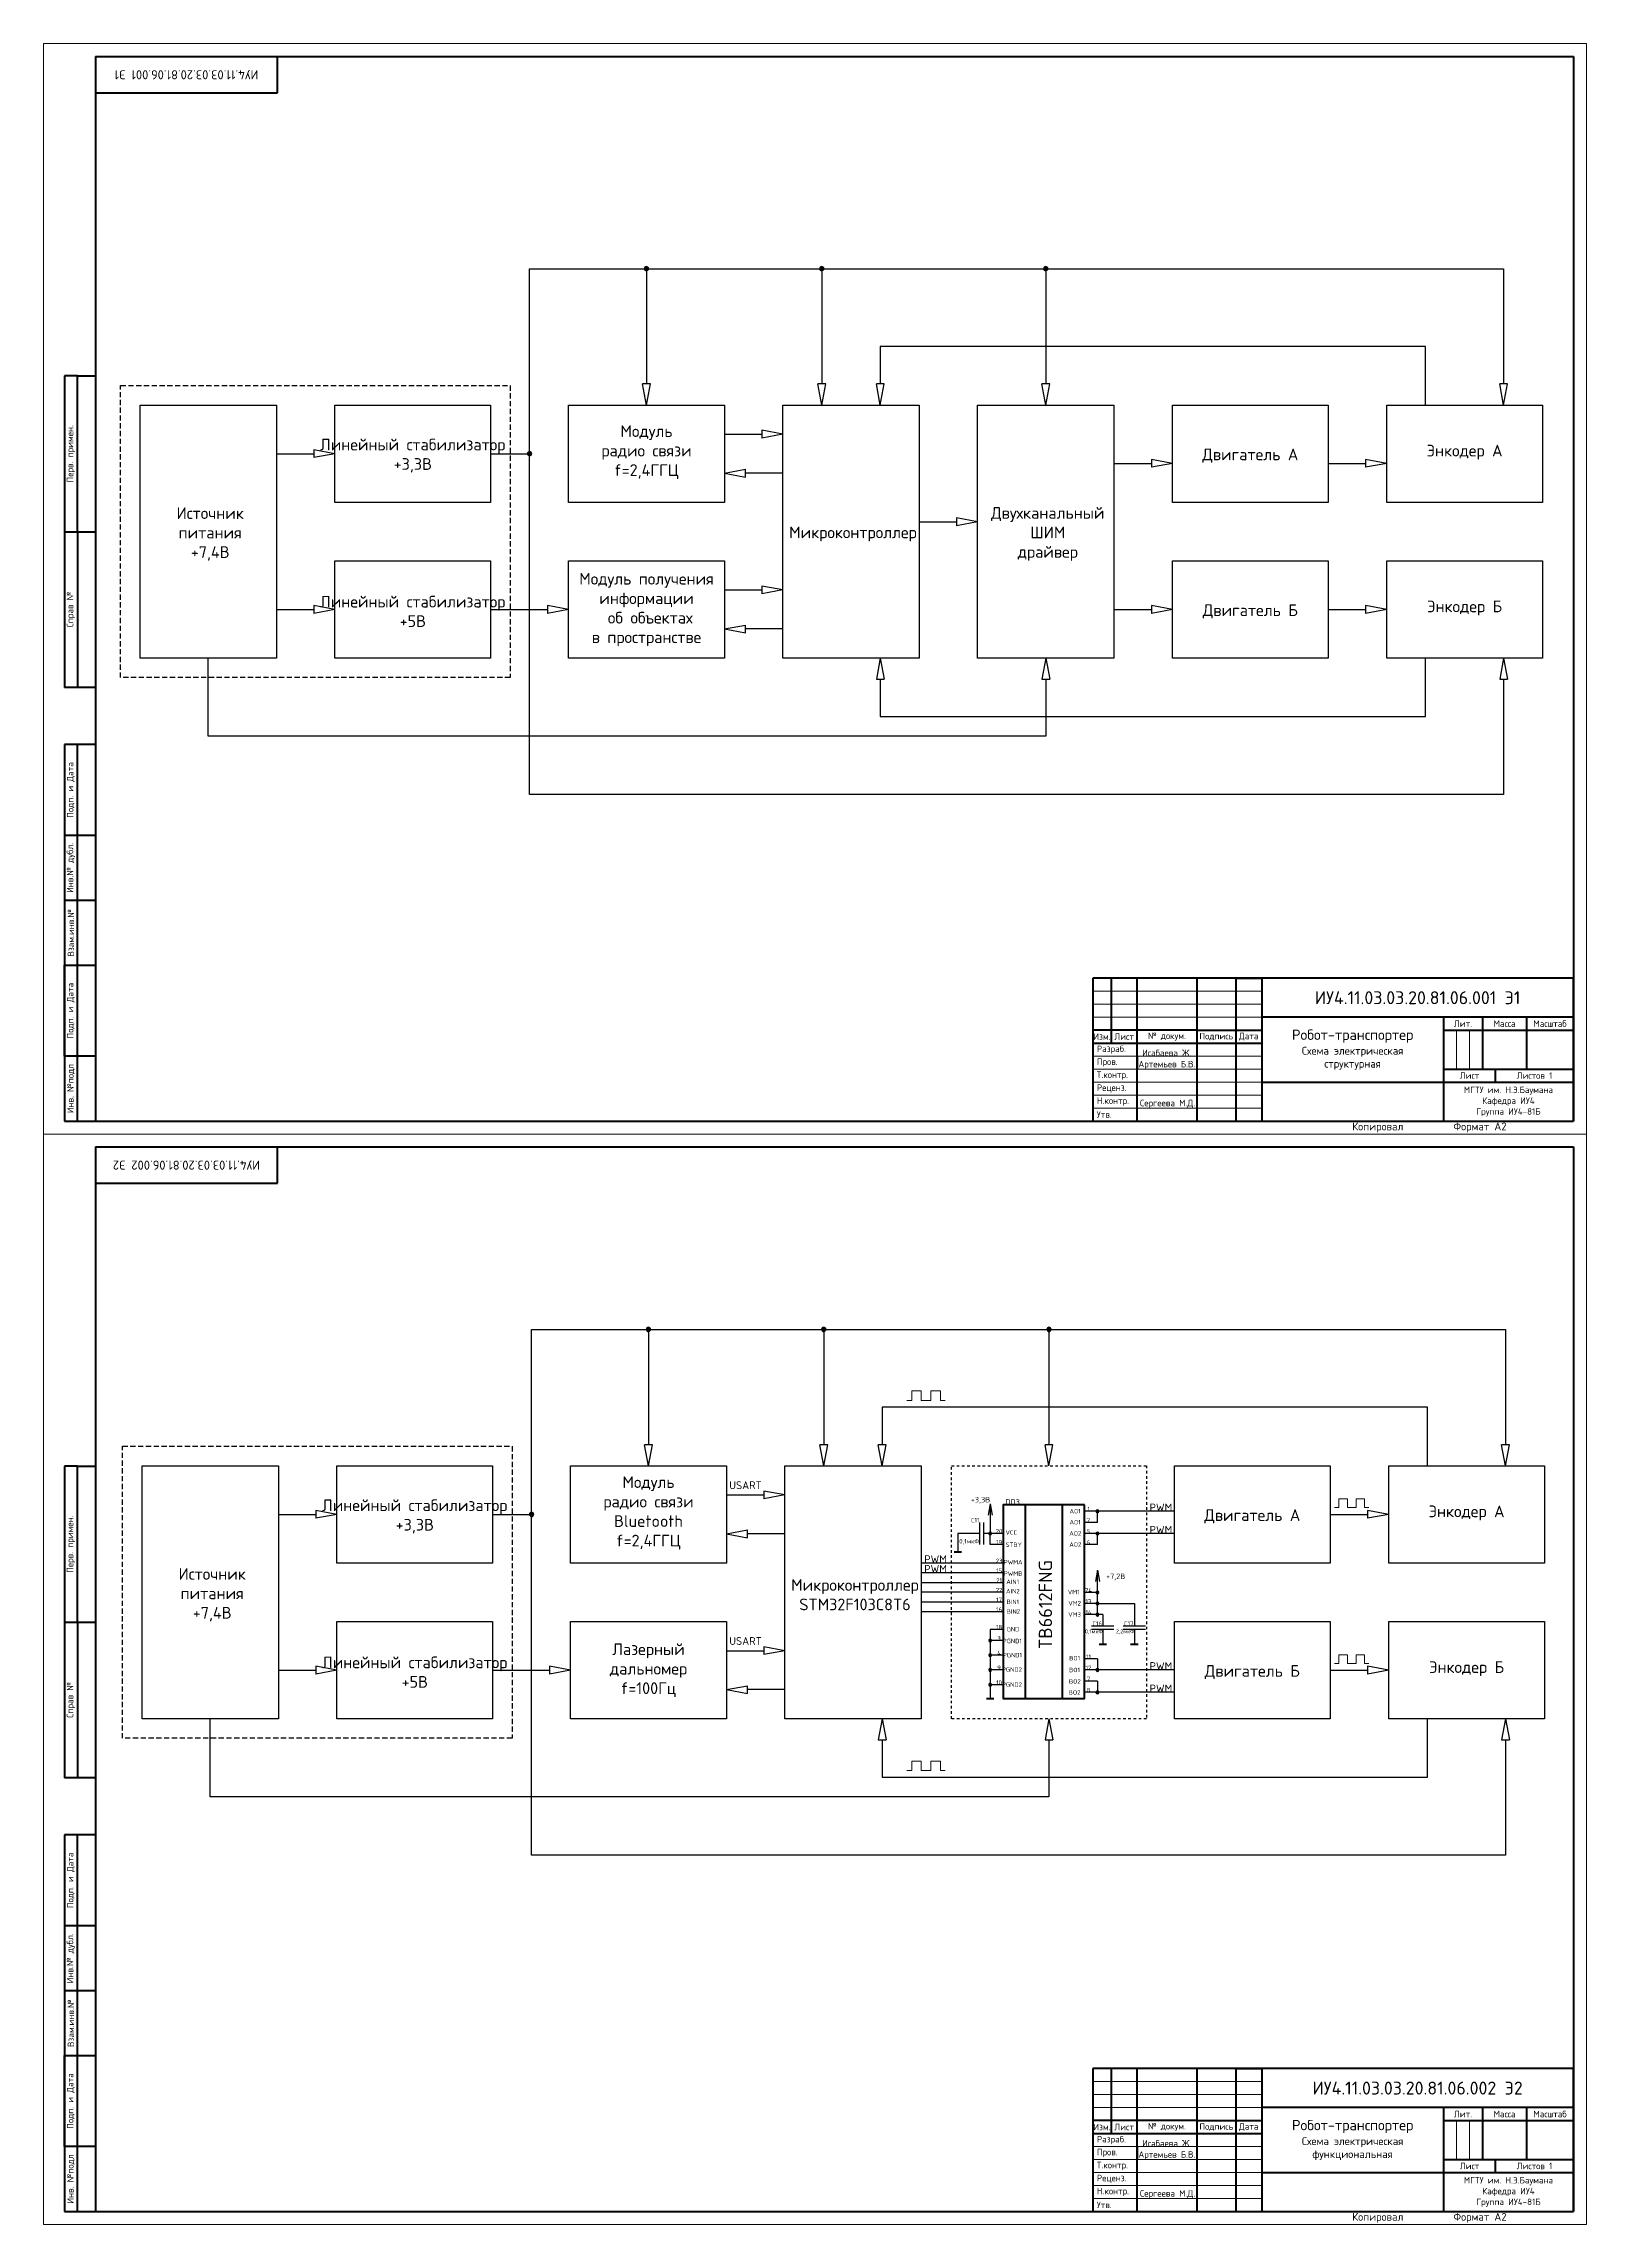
# Model space of a CAD drawing. Header units: millimetres. Extents: x -3633 to 871, y -630 to 261.
# Drawn here: x -3142 to -2548, y -579 to 261 of the extents above; entities that cross this region are included whole.
import ezdxf

# ---------------------------------------------------------------- set-up
doc = ezdxf.new("R2010")
doc.units = ezdxf.units.MM
doc.linetypes.add('JIS_02_1.0', pattern=[2, 1, -1])
doc.linetypes.add('JIS_02_2.0', pattern=[3, 2, -1])
for name, color, linetype, lineweight in [('border', 7, 'Continuous', 70), ('Sheet', 7, 'Continuous', 30), ('Text', 7, 'Continuous', 18)]:
    doc.layers.add(name, color=color, linetype=linetype, lineweight=lineweight)
doc.styles.add('Main', font='isocpeur.ttf', dxfattribs={"height": 3})

msp = doc.modelspace()

# ---------------------------------------------------------------- texts
at = {"layer": 'border', "char_height": 3.5, "attachment_point": 5, "rotation": 180, "style": 'Main'}
for s, insert in [('ИУ4.11.03.03.20.81.06.001 Э1', (-3086.537, 248.55)), ('ИУ4.11.03.03.20.81.06.002 Э2', (-3086.537, -171.45))]:
    msp.add_mtext_dynamic_manual_height_columns(s, width=116.93347, gutter_width=66.064, heights=[12.033], dxfattribs=dict(at, insert=insert))
at = {"layer": 'border', "lineweight": 70, "char_height": 2.5, "attachment_point": 5, "rotation": 90, "style": 'Main'}
for s, width, heights, insert in [('\\pxqc;Перв. примен.', 30.37405, [0], (-3131.037, 102.55)), ('\\pxqc;Справ №', 17.85188, [0], (-3131.037, 42.55)), ('\\pxqc;Подп. и Дата', 27.71565, [0], (-3131.037, -26.95)), ('Инв.№ дубл.', 25.15279, [0], (-3131.037, -56.95)), ('\\pxqc,t4;Взам.инв.№', 27.09632, [0], (-3131.037, -81.95)), ('\\pxqc;Подп. и Дата', 27.71565, [0], (-3131.037, -111.95)), ('\\pxqc;Инв. №подл', 24.3376, [10.701], (-3131.037, -141.959)), ('\\pxqc;Перв. примен.', 30.37405, [0], (-3131.037, -317.45)), ('\\pxqc;Справ №', 17.85188, [0], (-3131.037, -377.45)), ('\\pxqc;Подп. и Дата', 27.71565, [0], (-3131.037, -446.95)), ('Инв.№ дубл.', 25.15279, [0], (-3131.037, -476.95)), ('\\pxqc,t4;Взам.инв.№', 27.09632, [0], (-3131.037, -501.95)), ('\\pxqc;Подп. и Дата', 27.71565, [0], (-3131.037, -531.95)), ('\\pxqc;Инв. №подл', 24.3376, [10.701], (-3131.037, -561.959))]:
    msp.add_mtext_dynamic_manual_height_columns(s, width=width, gutter_width=15, heights=heights, dxfattribs=dict(at, insert=insert))
at = {"layer": 'border', "char_height": 2.5, "attachment_point": 5, "style": 'Main'}
for s, insert, width in [('\\pxqc;Масса', (-2579.037, -116.95), 8.80675), ('\\pxqc;Масштаб', (-2561.537, -116.95), 12.13842), ('\\pxqc;№ докум.', (-2709.037, -121.95), 22.84084), ('\\pxqc;Масса', (-2579.037, -536.95), 8.80675), ('\\pxqc;Масштаб', (-2561.537, -536.95), 12.13842), ('\\pxqc;№ докум.', (-2709.037, -541.95), 22.84084)]:
    msp.add_mtext(s, dxfattribs=dict(at, insert=insert, width=width))
at = {"layer": 'border', "style": 'Main'}
for s, width, gutter_width, insert, char_height, attachment_point in [('Изм.', 2.5, 12.5, (-2734.037, -121.95), 2.5, 5), ('\\pxqc;Лист', 5.19616, 12.5, (-2725.537, -121.95), 2.5, 5), ('\\pxqc;Подпись', 5, 12.5, (-2690.037, -121.95), 2.5, 5), ('Пров.', 7.5, 12.5, (-2736.037, -131.943), 2.5, 4), ('Реценз.', 2.5, 12.5, (-2736.037, -141.951), 2.5, 4), ('\\pxqc;Лист', 2.5, 12.5, (-2592.537, -136.95), 2.5, 5), ('\\pxqc;                  Копировал ', 70, 15, (-2645.037, -156.95), 3, 5), ('\\pxql;  Формат A2', 40.02094, 15, (-2582.537, -156.95), 3, 5), ('Изм.', 2.5, 12.5, (-2734.037, -541.95), 2.5, 5), ('\\pxqc;Лист', 5.19616, 12.5, (-2725.537, -541.95), 2.5, 5), ('\\pxqc;Подпись', 5, 12.5, (-2690.037, -541.95), 2.5, 5), ('Пров.', 7.5, 12.5, (-2736.037, -551.943), 2.5, 4), ('Реценз.', 2.5, 12.5, (-2736.037, -561.951), 2.5, 4), ('\\pxqc;Лист', 2.5, 12.5, (-2592.537, -556.95), 2.5, 5), ('\\pxqc;                  Копировал ', 70, 15, (-2645.037, -576.95), 3, 5), ('\\pxql;  Формат A2', 40.02094, 15, (-2582.537, -576.95), 3, 5)]:
    msp.add_mtext_dynamic_manual_height_columns(s, width=width, gutter_width=gutter_width, heights=[0], dxfattribs=dict(at, insert=insert, char_height=char_height, attachment_point=attachment_point))
at = {"layer": 'border', "char_height": 2.5, "style": 'Main'}
for s, insert, attachment_point in [('Разраб.', (-2736.037, -126.978), 4), ('\\pxqc;Дата', (-2677.537, -121.95), 5), ('Т.контр.', (-2736.037, -136.95), 4), ('\\pxqc;Листов 1 ', (-2567.537, -136.95), 5), ('Утв.', (-2736.037, -151.95), 4), ('Н.контр.', (-2736.037, -146.95), 4), ('Разраб.', (-2736.037, -546.978), 4), ('\\pxqc;Дата', (-2677.537, -541.95), 5), ('Т.контр.', (-2736.037, -556.95), 4), ('\\pxqc;Листов 1 ', (-2567.537, -556.95), 5), ('Утв.', (-2736.037, -571.95), 4), ('Н.контр.', (-2736.037, -566.95), 4)]:
    msp.add_mtext(s, dxfattribs=dict(at, insert=insert, attachment_point=attachment_point))
at = {"layer": 'Text', "lineweight": 70, "style": 'Main'}
for s, width, insert, char_height, attachment_point in [('Модуль \\Pрадио связи\\Pf=2,4ГГЦ', 67.5, (-2909.419, 103.167), 4.5, 5), ('Линейный стабилизатор\\P+3,3В', 67.5, (-2999.419, 101.848), 4.5, 5), ('Двигатель A', 67.5, (-2676.919, 101.848), 4.5, 5), ('Энкодер A', 67.5, (-2594.419, 103.167), 4.5, 5), ('Источник \\Pпитания \\P+7,4В', 67.5, (-3077.419, 71.67), 4.5, 5), ('Двухканальный \\PШИМ\\Pдрайвер', 67.5, (-2754.919, 71.67), 4.5, 5), ('Микроконтроллер', 67.5, (-2829.919, 71.67), 4.5, 5), ('Модуль получения \\Pинформации\\P об объектах \\Pв пространстве', 67.5, (-2909.419, 42.555), 4.5, 5), ('Линейный стабилизатор\\P+5В', 67.5, (-2999.419, 41.848), 4.5, 5), ('Двигатель Б', 67.5, (-2676.919, 41.848), 4.5, 5), ('Энкодер Б', 67.5, (-2594.419, 43.167), 4.5, 5), ('Модуль \\Pрадио связи \\PBluetooth \\Pf=2,4ГГЦ', 67.5, (-2908.655, -305.41), 4.5, 5), ('USART', 67.5, (-2871.288, -294.748), 3, 5), ('Линейный стабилизатор\\P+3,3В', 67.5, (-2998.655, -306.73), 4.5, 5), ('\\pxsm1.5,qc;PWM', 10.41652, (-2706.155, -304.78), 3, 9), ('\\pxsm1.5,qc;PWM', 10.41652, (-2706.155, -313.392), 3, 9), ('Двигатель A', 67.5, (-2676.155, -306.73), 4.5, 5), ('Энкодер A', 67.5, (-2593.655, -305.41), 4.5, 5), ('Источник \\Pпитания \\P+7,4В', 67.5, (-3076.655, -336.907), 4.5, 5), ('\\pxqr;PWM', 9.90046, (-2803.655, -324.73), 3, 7), ('\\pxqr;PWM', 9.90046, (-2803.655, -328.48), 3, 7), ('Микроконтроллер\\PSTM32F103C8T6', 67.5, (-2829.155, -336.907), 4.5, 5), ('Линейный стабилизатор\\P+5В', 67.5, (-2998.655, -366.73), 4.5, 5), ('Лазерный \\Pдальномер\\Pf=100Гц', 67.5, (-2908.655, -366.023), 4.5, 5), ('USART', 67.5, (-2871.288, -354.748), 3, 5), ('\\pxsm1.5,qc;PWM', 10.41652, (-2706.155, -365.889), 3, 9), ('Двигатель Б', 67.5, (-2676.155, -366.73), 4.5, 5), ('Энкодер Б', 67.5, (-2593.655, -365.41), 4.5, 5), ('\\pxsm1.5,qc;PWM', 10.41652, (-2706.155, -374.502), 3, 9)]:
    msp.add_mtext_dynamic_manual_height_columns(s, width=width, gutter_width=22.5, heights=[0], dxfattribs=dict(at, insert=insert, char_height=char_height, attachment_point=attachment_point))
at = {"layer": 'Text', "attachment_point": 5, "style": 'Main'}
for s, width, heights, insert, char_height in [('{\\H1.66667x;ИУ4.11.03.03.20.81.06.001 Э1}', 120, [15], (-2612.537, -106.95), 3), ('\\pxqc;{\\H1.33333x;Робот-транспортер}\\PСхема электрическая \\Pструктурная ', 60, [0], (-2637.537, -126.95), 3), ('\\pxqc;МГТУ им. Н.Э.Баумана\\P\\pq*;Кафедра ИУ4\\P\\pqc;Группа ИУ4-81Б', 47.99945, [14.024], (-2577.537, -146.95), 2.5), ('{\\H1.66667x;ИУ4.11.03.03.20.81.06.002 Э2}', 120, [15], (-2612.537, -526.95), 3), ('\\pxqc;{\\H1.33333x;Робот-транспортер}\\PСхема электрическая \\Pфункциональная', 60, [0], (-2637.537, -546.95), 3), ('\\pxqc;МГТУ им. Н.Э.Баумана\\P\\pq*;Кафедра ИУ4\\P\\pqc;Группа ИУ4-81Б', 47.99945, [14.024], (-2577.537, -566.95), 2.5)]:
    msp.add_mtext_dynamic_manual_height_columns(s, width=width, gutter_width=66.064, heights=heights, dxfattribs=dict(at, insert=insert, char_height=char_height))
at = {"layer": 'Text', "char_height": 2.5, "attachment_point": 5, "style": 'Main'}
for insert in [(-2595.037, -116.95), (-2595.037, -536.95)]:
    msp.add_mtext('\\pxqc;Лит.', dxfattribs=dict(at, insert=insert))
at = {"layer": 'Text', "char_height": 2.5, "attachment_point": 7, "style": 'Main'}
for s, insert, width in [('\\pxsm1,qc;Артемьев Б.В.', (-2720.537, -134.45), 23), ('\\pxsm1.5,qc;Исабаева Ж.', (-2720.537, -129.45), 22.93053), ('\\pxsm1.5,qc;Сергеева М.Д.', (-2720.537, -149.45), 23.51314), ('\\pxsm1,qc;Артемьев Б.В.', (-2720.537, -554.45), 23), ('\\pxsm1.5,qc;Исабаева Ж.', (-2720.537, -549.45), 22.93053), ('\\pxsm1.5,qc;Сергеева М.Д.', (-2720.537, -569.45), 23.51314)]:
    msp.add_mtext(s, dxfattribs=dict(at, insert=insert, width=width))
at = {"layer": 'Text', "lineweight": 80, "char_height": 2.1323, "style": 'Main'}
for s, width, gutter_width, insert, attachment_point in [('+3,3B', 8.92311, 10.662, (-2777.073, -301.856), 9), ('\\pxsm2,qc;DD3', 7.31868, 18.75, (-2772.086, -302.23), 7), ('+7,2B', 8.92311, 10.662, (-2728.766, -330.063), 5)]:
    msp.add_mtext_dynamic_manual_height_columns(s, width=width, gutter_width=gutter_width, heights=[0], dxfattribs=dict(at, insert=insert, attachment_point=attachment_point))
at = {"layer": 'Text', "lineweight": 18, "style": 'Main'}
for s, width, heights, insert, char_height, attachment_point in [('\\pxql;C11', 3.44336, [0], (-2781.024, -309.044), 1.7059, 9), ('AO1', 5.64988, [0.656], (-2742.232, -303.879), 1.7059, 3), ('AO1', 5.64988, [0.656], (-2742.232, -308.144), 1.7059, 3), ('\\pxsm1.5,qc;2', 3.17117, [0], (-2740.812, -309.044), 1.70586, 7), ('\\pxsm1.5,qc;1', 3.17117, [0], (-2740.812, -304.78), 1.70586, 7), ('\\pxql;0,1мкФ', 7.99739, [0], (-2781.024, -317.574), 1.70586, 9), ('\\pxsm1.5,qc;20', 3.17117, [0], (-2772.086, -313.309), 1.70586, 9), ('\\pxsm1.5,qc;19', 3.17117, [0], (-2772.086, -317.574), 1.70586, 9), ('VCC', 5.64988, [0], (-2766.762, -312.079), 1.7059, 3), ('STBY', 5.64988, [0], (-2764.815, -316.794), 1.7059, 3), ('AO2', 5.64988, [0.656], (-2741.977, -312.432), 1.7059, 3), ('AO2', 5.64988, [0.656], (-2741.977, -316.696), 1.7059, 3), ('\\pxsm1.5,qc;5', 3.17117, [0], (-2740.812, -313.309), 1.70586, 7), ('\\pxsm1.5,qc;6', 3.17117, [0], (-2740.812, -317.574), 1.70586, 7), ('\\pxsm1.5,qc;23', 3.17117, [0], (-2772.086, -324.73), 1.70586, 9), ('\\pxsm1.5,qc;15', 3.17117, [0], (-2772.086, -328.48), 1.70586, 9), ('PWMA', 5.64988, [0], (-2764.659, -323.517), 1.7059, 3), ('\\pxsm1.5,qc;22', 3.17117, [0], (-2772.086, -335.98), 1.70586, 9), ('\\pxsm1.5,qc;21', 3.17117, [0], (-2772.086, -332.23), 1.70586, 9), ('PWMB', 5.64988, [0], (-2764.722, -327.932), 1.7059, 3), ('AIN2', 5.64988, [0], (-2765.721, -334.69), 1.7059, 3), ('AIN1', 5.64988, [0], (-2765.963, -331.076), 1.7059, 3), ('VM1', 5.64988, [0], (-2742.683, -335.013), 1.7059, 3), ('\\pxsm1.5,qc;24', 3.17117, [0], (-2740.812, -336.054), 1.70586, 7), ('\\pxsm1.5,qc;16', 3.17117, [0], (-2772.086, -343.48), 1.70586, 9), ('\\pxsm1.5,qc;17', 3.17117, [0], (-2772.086, -339.73), 1.70586, 9), ('BIN1', 5.64988, [0], (-2765.981, -338.763), 1.7059, 3), ('BIN2', 5.64988, [0], (-2765.574, -342.513), 1.7059, 3), ('VM3', 5.64988, [0], (-2742.142, -343.699), 1.7059, 3), ('VM2', 5.64988, [0], (-2742.142, -339.368), 1.7059, 3), ('\\pxsm1.5,qc;14', 3.17117, [0], (-2740.812, -344.583), 1.70586, 7), ('\\pxsm1.5,qc;13', 3.17117, [0], (-2740.812, -340.318), 1.70586, 7), ('\\pxsm1.5,qc;18', 3.17117, [0], (-2772.086, -350.269), 1.70586, 9), ('GND', 5.64988, [0], (-2765.852, -349.325), 1.7059, 3), ('0,1мкФ', 2.94826, [0], (-2733.763, -350.269), 1.5, 3), ('\\pxsm1.5,qc;C16', 4.26465, [0], (-2733.763, -348.848), 1.70586, 9), ('2,2мкФ', 2.94826, [0], (-2721.579, -350.269), 1.5, 3), ('\\pxsm1.5,qc;C17', 4.26465, [0], (-2721.579, -348.848), 1.70586, 9), ('\\pxsm1.5,qc;4', 3.17117, [0], (-2772.086, -360.22), 1.70586, 9), ('\\pxsm1.5,qc;3', 3.17117, [0], (-2772.086, -354.534), 1.70586, 9), ('PGND1', 5.64988, [0], (-2764.899, -353.882), 1.7059, 3), ('PGND1', 5.64988, [0], (-2764.857, -359.305), 1.7059, 3), ('BO1', 5.64988, [0], (-2742.463, -360.524), 1.7059, 3), ('\\pxsm1.5,qc;11', 3.17117, [0], (-2740.812, -361.642), 1.70586, 7), ('\\pxsm1.5,qc;9', 3.17117, [0], (-2772.086, -365.906), 1.70586, 9), ('PGND2', 5.64988, [0], (-2764.857, -364.887), 1.7059, 3), ('BO2', 5.64988, [0], (-2742.214, -369.451), 1.7059, 3), ('BO1', 5.64988, [0], (-2742.51, -365.046), 1.7059, 3), ('\\pxsm1.5,qc;12', 3.17117, [0], (-2740.812, -365.889), 1.70586, 7), ('\\pxsm1.5,qc;7', 3.17117, [0], (-2740.812, -370.171), 1.70586, 7), ('\\pxsm1.5,qc;10', 3.17117, [0], (-2772.086, -371.592), 1.70586, 9), ('PGND2', 5.64988, [0], (-2764.857, -370.664), 1.7059, 3), ('BO2', 5.64988, [0], (-2742.312, -373.685), 1.7059, 3), ('\\pxsm1.5,qc;8', 3.17117, [0], (-2740.812, -374.502), 1.70586, 7)]:
    msp.add_mtext_dynamic_manual_height_columns(s, width=width, gutter_width=8.529, heights=heights, dxfattribs=dict(at, insert=insert, char_height=char_height, attachment_point=attachment_point))
at = {"layer": 'Text', "lineweight": 18, "insert": (-2753.252, -357.885), "char_height": 5.1176, "width": 14.91951, "attachment_point": 7, "rotation": 90, "style": 'Main'}
msp.add_mtext('TB6612FNG', dxfattribs=at)

# ---------------------------------------------------------------- hatches: boundary and pattern name
at = {"layer": 'Sheet'}
h = msp.add_hatch(color=256, dxfattribs=at)
h.dxf.hatch_style = 1
edge = h.paths.add_edge_path()
edge.add_line((-2909.419, 173.848), (-2908.601, 173.848))
edge.add_ellipse((-2909.419, 173.848), major_axis=(-0.818, 0), ratio=0.9999896, start_angle=90, end_angle=180, ccw=False)
edge.add_line((-2909.419, 173.03), (-2909.419, 173.848))
edge = h.paths.add_edge_path()
edge.add_ellipse((-2909.419, 173.848), major_axis=(-0.818, 0), ratio=0.9999896, start_angle=0, end_angle=90, ccw=False)
edge.add_line((-2910.237, 173.848), (-2909.419, 173.848))
edge.add_line((-2909.419, 173.848), (-2909.419, 173.03))
edge = h.paths.add_edge_path()
edge.add_ellipse((-2909.419, 173.848), major_axis=(-0.818, 0), ratio=0.9999896, start_angle=180, end_angle=360, ccw=False)
edge.add_line((-2908.601, 173.848), (-2909.419, 173.848))
edge.add_line((-2909.419, 173.848), (-2910.237, 173.848))
h = msp.add_hatch(color=256, dxfattribs=at)
h.dxf.hatch_style = 1
edge = h.paths.add_edge_path()
edge.add_line((-2909.419, 173.848), (-2908.601, 173.848))
edge.add_ellipse((-2909.419, 173.848), major_axis=(-0.818, 0), ratio=0.9999896, start_angle=90, end_angle=180, ccw=False)
edge.add_line((-2909.419, 173.03), (-2909.419, 173.848))
edge = h.paths.add_edge_path()
edge.add_ellipse((-2909.419, 173.848), major_axis=(-0.818, 0), ratio=0.9999896, start_angle=0, end_angle=90, ccw=False)
edge.add_line((-2910.237, 173.848), (-2909.419, 173.848))
edge.add_line((-2909.419, 173.848), (-2909.419, 173.03))
edge = h.paths.add_edge_path()
edge.add_ellipse((-2909.419, 173.848), major_axis=(-0.818, 0), ratio=0.9999896, start_angle=180, end_angle=360, ccw=False)
edge.add_line((-2908.601, 173.848), (-2909.419, 173.848))
edge.add_line((-2909.419, 173.848), (-2910.237, 173.848))
h = msp.add_hatch(color=256, dxfattribs=at)
h.dxf.hatch_style = 1
edge = h.paths.add_edge_path()
edge.add_line((-2841.919, 173.848), (-2841.101, 173.848))
edge.add_ellipse((-2841.919, 173.848), major_axis=(-0.818, 0), ratio=0.9999896, start_angle=90, end_angle=180, ccw=False)
edge.add_line((-2841.919, 173.03), (-2841.919, 173.848))
edge = h.paths.add_edge_path()
edge.add_ellipse((-2841.919, 173.848), major_axis=(-0.818, 0), ratio=0.9999896, start_angle=0, end_angle=90, ccw=False)
edge.add_line((-2842.737, 173.848), (-2841.919, 173.848))
edge.add_line((-2841.919, 173.848), (-2841.919, 173.03))
edge = h.paths.add_edge_path()
edge.add_ellipse((-2841.919, 173.848), major_axis=(-0.818, 0), ratio=0.9999896, start_angle=180, end_angle=360, ccw=False)
edge.add_line((-2841.101, 173.848), (-2841.919, 173.848))
edge.add_line((-2841.919, 173.848), (-2842.737, 173.848))
h = msp.add_hatch(color=256, dxfattribs=at)
h.dxf.hatch_style = 1
edge = h.paths.add_edge_path()
edge.add_line((-2841.919, 173.848), (-2841.101, 173.848))
edge.add_ellipse((-2841.919, 173.848), major_axis=(-0.818, 0), ratio=0.9999896, start_angle=90, end_angle=180, ccw=False)
edge.add_line((-2841.919, 173.03), (-2841.919, 173.848))
edge = h.paths.add_edge_path()
edge.add_ellipse((-2841.919, 173.848), major_axis=(-0.818, 0), ratio=0.9999896, start_angle=0, end_angle=90, ccw=False)
edge.add_line((-2842.737, 173.848), (-2841.919, 173.848))
edge.add_line((-2841.919, 173.848), (-2841.919, 173.03))
edge = h.paths.add_edge_path()
edge.add_ellipse((-2841.919, 173.848), major_axis=(-0.818, 0), ratio=0.9999896, start_angle=180, end_angle=360, ccw=False)
edge.add_line((-2841.101, 173.848), (-2841.919, 173.848))
edge.add_line((-2841.919, 173.848), (-2842.737, 173.848))
h = msp.add_hatch(color=256, dxfattribs=at)
h.dxf.hatch_style = 1
edge = h.paths.add_edge_path()
edge.add_line((-2755.669, 173.848), (-2754.851, 173.848))
edge.add_ellipse((-2755.669, 173.848), major_axis=(-0.818, 0), ratio=0.9999896, start_angle=90, end_angle=180, ccw=False)
edge.add_line((-2755.669, 173.03), (-2755.669, 173.848))
edge = h.paths.add_edge_path()
edge.add_ellipse((-2755.669, 173.848), major_axis=(-0.818, 0), ratio=0.9999896, start_angle=0, end_angle=90, ccw=False)
edge.add_line((-2756.487, 173.848), (-2755.669, 173.848))
edge.add_line((-2755.669, 173.848), (-2755.669, 173.03))
edge = h.paths.add_edge_path()
edge.add_ellipse((-2755.669, 173.848), major_axis=(-0.818, 0), ratio=0.9999896, start_angle=180, end_angle=360, ccw=False)
edge.add_line((-2754.851, 173.848), (-2755.669, 173.848))
edge.add_line((-2755.669, 173.848), (-2756.487, 173.848))
h = msp.add_hatch(color=256, dxfattribs=at)
h.dxf.hatch_style = 1
edge = h.paths.add_edge_path()
edge.add_line((-2755.669, 173.848), (-2754.851, 173.848))
edge.add_ellipse((-2755.669, 173.848), major_axis=(-0.818, 0), ratio=0.9999896, start_angle=90, end_angle=180, ccw=False)
edge.add_line((-2755.669, 173.03), (-2755.669, 173.848))
edge = h.paths.add_edge_path()
edge.add_ellipse((-2755.669, 173.848), major_axis=(-0.818, 0), ratio=0.9999896, start_angle=0, end_angle=90, ccw=False)
edge.add_line((-2756.487, 173.848), (-2755.669, 173.848))
edge.add_line((-2755.669, 173.848), (-2755.669, 173.03))
edge = h.paths.add_edge_path()
edge.add_ellipse((-2755.669, 173.848), major_axis=(-0.818, 0), ratio=0.9999896, start_angle=180, end_angle=360, ccw=False)
edge.add_line((-2754.851, 173.848), (-2755.669, 173.848))
edge.add_line((-2755.669, 173.848), (-2756.487, 173.848))
h = msp.add_hatch(color=256, dxfattribs=at)
h.dxf.hatch_style = 1
edge = h.paths.add_edge_path()
edge.add_line((-2954.419, 102.598), (-2953.601, 102.598))
edge.add_ellipse((-2954.419, 102.598), major_axis=(-0.818, 0), ratio=0.9999896, start_angle=90, end_angle=180, ccw=False)
edge.add_line((-2954.419, 101.78), (-2954.419, 102.598))
edge = h.paths.add_edge_path()
edge.add_ellipse((-2954.419, 102.598), major_axis=(-0.818, 0), ratio=0.9999896, start_angle=0, end_angle=90, ccw=False)
edge.add_line((-2955.237, 102.598), (-2954.419, 102.598))
edge.add_line((-2954.419, 102.598), (-2954.419, 101.78))
edge = h.paths.add_edge_path()
edge.add_ellipse((-2954.419, 102.598), major_axis=(-0.818, 0), ratio=0.9999896, start_angle=180, end_angle=360, ccw=False)
edge.add_line((-2953.601, 102.598), (-2954.419, 102.598))
edge.add_line((-2954.419, 102.598), (-2955.237, 102.598))
h = msp.add_hatch(color=256, dxfattribs=at)
h.dxf.hatch_style = 1
edge = h.paths.add_edge_path()
edge.add_line((-2954.419, 102.598), (-2953.601, 102.598))
edge.add_ellipse((-2954.419, 102.598), major_axis=(-0.818, 0), ratio=0.9999896, start_angle=90, end_angle=180, ccw=False)
edge.add_line((-2954.419, 101.78), (-2954.419, 102.598))
edge = h.paths.add_edge_path()
edge.add_ellipse((-2954.419, 102.598), major_axis=(-0.818, 0), ratio=0.9999896, start_angle=0, end_angle=90, ccw=False)
edge.add_line((-2955.237, 102.598), (-2954.419, 102.598))
edge.add_line((-2954.419, 102.598), (-2954.419, 101.78))
edge = h.paths.add_edge_path()
edge.add_ellipse((-2954.419, 102.598), major_axis=(-0.818, 0), ratio=0.9999896, start_angle=180, end_angle=360, ccw=False)
edge.add_line((-2953.601, 102.598), (-2954.419, 102.598))
edge.add_line((-2954.419, 102.598), (-2955.237, 102.598))
h = msp.add_hatch(color=256, dxfattribs=at)
h.dxf.hatch_style = 1
edge = h.paths.add_edge_path()
edge.add_line((-2908.655, -234.73), (-2907.837, -234.73))
edge.add_ellipse((-2908.655, -234.73), major_axis=(-0.818, 0), ratio=0.9999896, start_angle=90, end_angle=180, ccw=False)
edge.add_line((-2908.655, -235.547), (-2908.655, -234.73))
edge = h.paths.add_edge_path()
edge.add_ellipse((-2908.655, -234.73), major_axis=(-0.818, 0), ratio=0.9999896, start_angle=0, end_angle=90, ccw=False)
edge.add_line((-2909.473, -234.73), (-2908.655, -234.73))
edge.add_line((-2908.655, -234.73), (-2908.655, -235.547))
edge = h.paths.add_edge_path()
edge.add_ellipse((-2908.655, -234.73), major_axis=(-0.818, 0), ratio=0.9999896, start_angle=180, end_angle=360, ccw=False)
edge.add_line((-2907.837, -234.73), (-2908.655, -234.73))
edge.add_line((-2908.655, -234.73), (-2909.473, -234.73))
h = msp.add_hatch(color=256, dxfattribs=at)
h.dxf.hatch_style = 1
edge = h.paths.add_edge_path()
edge.add_line((-2908.655, -234.73), (-2907.837, -234.73))
edge.add_ellipse((-2908.655, -234.73), major_axis=(-0.818, 0), ratio=0.9999896, start_angle=90, end_angle=180, ccw=False)
edge.add_line((-2908.655, -235.547), (-2908.655, -234.73))
edge = h.paths.add_edge_path()
edge.add_ellipse((-2908.655, -234.73), major_axis=(-0.818, 0), ratio=0.9999896, start_angle=0, end_angle=90, ccw=False)
edge.add_line((-2909.473, -234.73), (-2908.655, -234.73))
edge.add_line((-2908.655, -234.73), (-2908.655, -235.547))
edge = h.paths.add_edge_path()
edge.add_ellipse((-2908.655, -234.73), major_axis=(-0.818, 0), ratio=0.9999896, start_angle=180, end_angle=360, ccw=False)
edge.add_line((-2907.837, -234.73), (-2908.655, -234.73))
edge.add_line((-2908.655, -234.73), (-2909.473, -234.73))
h = msp.add_hatch(color=256, dxfattribs=at)
h.dxf.hatch_style = 1
edge = h.paths.add_edge_path()
edge.add_line((-2841.155, -234.73), (-2840.337, -234.73))
edge.add_ellipse((-2841.155, -234.73), major_axis=(-0.818, 0), ratio=0.9999896, start_angle=90, end_angle=180, ccw=False)
edge.add_line((-2841.155, -235.547), (-2841.155, -234.73))
edge = h.paths.add_edge_path()
edge.add_ellipse((-2841.155, -234.73), major_axis=(-0.818, 0), ratio=0.9999896, start_angle=0, end_angle=90, ccw=False)
edge.add_line((-2841.973, -234.73), (-2841.155, -234.73))
edge.add_line((-2841.155, -234.73), (-2841.155, -235.547))
edge = h.paths.add_edge_path()
edge.add_ellipse((-2841.155, -234.73), major_axis=(-0.818, 0), ratio=0.9999896, start_angle=180, end_angle=360, ccw=False)
edge.add_line((-2840.337, -234.73), (-2841.155, -234.73))
edge.add_line((-2841.155, -234.73), (-2841.973, -234.73))
h = msp.add_hatch(color=256, dxfattribs=at)
h.dxf.hatch_style = 1
edge = h.paths.add_edge_path()
edge.add_line((-2841.155, -234.73), (-2840.337, -234.73))
edge.add_ellipse((-2841.155, -234.73), major_axis=(-0.818, 0), ratio=0.9999896, start_angle=90, end_angle=180, ccw=False)
edge.add_line((-2841.155, -235.547), (-2841.155, -234.73))
edge = h.paths.add_edge_path()
edge.add_ellipse((-2841.155, -234.73), major_axis=(-0.818, 0), ratio=0.9999896, start_angle=0, end_angle=90, ccw=False)
edge.add_line((-2841.973, -234.73), (-2841.155, -234.73))
edge.add_line((-2841.155, -234.73), (-2841.155, -235.547))
edge = h.paths.add_edge_path()
edge.add_ellipse((-2841.155, -234.73), major_axis=(-0.818, 0), ratio=0.9999896, start_angle=180, end_angle=360, ccw=False)
edge.add_line((-2840.337, -234.73), (-2841.155, -234.73))
edge.add_line((-2841.155, -234.73), (-2841.973, -234.73))
h = msp.add_hatch(color=256, dxfattribs=at)
h.dxf.hatch_style = 1
edge = h.paths.add_edge_path()
edge.add_line((-2754.449, -234.73), (-2753.631, -234.73))
edge.add_ellipse((-2754.449, -234.73), major_axis=(-0.818, 0), ratio=0.9999896, start_angle=90, end_angle=180, ccw=False)
edge.add_line((-2754.449, -235.547), (-2754.449, -234.73))
edge = h.paths.add_edge_path()
edge.add_ellipse((-2754.449, -234.73), major_axis=(-0.818, 0), ratio=0.9999896, start_angle=0, end_angle=90, ccw=False)
edge.add_line((-2755.267, -234.73), (-2754.449, -234.73))
edge.add_line((-2754.449, -234.73), (-2754.449, -235.547))
edge = h.paths.add_edge_path()
edge.add_ellipse((-2754.449, -234.73), major_axis=(-0.818, 0), ratio=0.9999896, start_angle=180, end_angle=360, ccw=False)
edge.add_line((-2753.631, -234.73), (-2754.449, -234.73))
edge.add_line((-2754.449, -234.73), (-2755.267, -234.73))
h = msp.add_hatch(color=256, dxfattribs=at)
h.dxf.hatch_style = 1
edge = h.paths.add_edge_path()
edge.add_line((-2754.449, -234.73), (-2753.631, -234.73))
edge.add_ellipse((-2754.449, -234.73), major_axis=(-0.818, 0), ratio=0.9999896, start_angle=90, end_angle=180, ccw=False)
edge.add_line((-2754.449, -235.547), (-2754.449, -234.73))
edge = h.paths.add_edge_path()
edge.add_ellipse((-2754.449, -234.73), major_axis=(-0.818, 0), ratio=0.9999896, start_angle=0, end_angle=90, ccw=False)
edge.add_line((-2755.267, -234.73), (-2754.449, -234.73))
edge.add_line((-2754.449, -234.73), (-2754.449, -235.547))
edge = h.paths.add_edge_path()
edge.add_ellipse((-2754.449, -234.73), major_axis=(-0.818, 0), ratio=0.9999896, start_angle=180, end_angle=360, ccw=False)
edge.add_line((-2753.631, -234.73), (-2754.449, -234.73))
edge.add_line((-2754.449, -234.73), (-2755.267, -234.73))
h = msp.add_hatch(color=256, dxfattribs=at)
h.dxf.hatch_style = 1
edge = h.paths.add_edge_path()
edge.add_line((-2953.655, -305.98), (-2952.837, -305.98))
edge.add_ellipse((-2953.655, -305.98), major_axis=(-0.818, 0), ratio=0.9999896, start_angle=90, end_angle=180, ccw=False)
edge.add_line((-2953.655, -306.797), (-2953.655, -305.98))
edge = h.paths.add_edge_path()
edge.add_ellipse((-2953.655, -305.98), major_axis=(-0.818, 0), ratio=0.9999896, start_angle=0, end_angle=90, ccw=False)
edge.add_line((-2954.473, -305.98), (-2953.655, -305.98))
edge.add_line((-2953.655, -305.98), (-2953.655, -306.797))
edge = h.paths.add_edge_path()
edge.add_ellipse((-2953.655, -305.98), major_axis=(-0.818, 0), ratio=0.9999896, start_angle=180, end_angle=360, ccw=False)
edge.add_line((-2952.837, -305.98), (-2953.655, -305.98))
edge.add_line((-2953.655, -305.98), (-2954.473, -305.98))
h = msp.add_hatch(color=256, dxfattribs=at)
h.dxf.hatch_style = 1
edge = h.paths.add_edge_path()
edge.add_line((-2953.655, -305.98), (-2952.837, -305.98))
edge.add_ellipse((-2953.655, -305.98), major_axis=(-0.818, 0), ratio=0.9999896, start_angle=90, end_angle=180, ccw=False)
edge.add_line((-2953.655, -306.797), (-2953.655, -305.98))
edge = h.paths.add_edge_path()
edge.add_ellipse((-2953.655, -305.98), major_axis=(-0.818, 0), ratio=0.9999896, start_angle=0, end_angle=90, ccw=False)
edge.add_line((-2954.473, -305.98), (-2953.655, -305.98))
edge.add_line((-2953.655, -305.98), (-2953.655, -306.797))
edge = h.paths.add_edge_path()
edge.add_ellipse((-2953.655, -305.98), major_axis=(-0.818, 0), ratio=0.9999896, start_angle=180, end_angle=360, ccw=False)
edge.add_line((-2952.837, -305.98), (-2953.655, -305.98))
edge.add_line((-2953.655, -305.98), (-2954.473, -305.98))
h = msp.add_hatch(color=256, dxfattribs=at)
h.dxf.hatch_style = 1
edge = h.paths.add_edge_path()
edge.add_line((-2735.814, -304.78), (-2735.264, -304.78))
edge.add_ellipse((-2735.814, -304.78), major_axis=(-0.551, 0), ratio=0.9999896, start_angle=90, end_angle=180, ccw=False)
edge.add_line((-2735.814, -305.33), (-2735.814, -304.78))
edge = h.paths.add_edge_path()
edge.add_ellipse((-2735.814, -304.78), major_axis=(-0.551, 0), ratio=0.9999896, start_angle=0, end_angle=90, ccw=False)
edge.add_line((-2736.365, -304.78), (-2735.814, -304.78))
edge.add_line((-2735.814, -304.78), (-2735.814, -305.33))
edge = h.paths.add_edge_path()
edge.add_ellipse((-2735.814, -304.78), major_axis=(-0.551, 0), ratio=0.9999896, start_angle=180, end_angle=360, ccw=False)
edge.add_line((-2735.264, -304.78), (-2735.814, -304.78))
edge.add_line((-2735.814, -304.78), (-2736.365, -304.78))
h = msp.add_hatch(color=256, dxfattribs=at)
h.dxf.hatch_style = 1
edge = h.paths.add_edge_path()
edge.add_line((-2735.814, -304.78), (-2735.264, -304.78))
edge.add_ellipse((-2735.814, -304.78), major_axis=(-0.551, 0), ratio=0.9999896, start_angle=90, end_angle=180, ccw=False)
edge.add_line((-2735.814, -305.33), (-2735.814, -304.78))
edge = h.paths.add_edge_path()
edge.add_ellipse((-2735.814, -304.78), major_axis=(-0.551, 0), ratio=0.9999896, start_angle=0, end_angle=90, ccw=False)
edge.add_line((-2736.365, -304.78), (-2735.814, -304.78))
edge.add_line((-2735.814, -304.78), (-2735.814, -305.33))
edge = h.paths.add_edge_path()
edge.add_ellipse((-2735.814, -304.78), major_axis=(-0.551, 0), ratio=0.9999896, start_angle=180, end_angle=360, ccw=False)
edge.add_line((-2735.264, -304.78), (-2735.814, -304.78))
edge.add_line((-2735.814, -304.78), (-2736.365, -304.78))
h = msp.add_hatch(color=256, dxfattribs=at)
h.dxf.hatch_style = 1
edge = h.paths.add_edge_path()
edge.add_line((-2777.083, -313.309), (-2776.533, -313.309))
edge.add_ellipse((-2777.083, -313.309), major_axis=(-0.551, 0), ratio=0.9999896, start_angle=90, end_angle=180, ccw=False)
edge.add_line((-2777.083, -313.859), (-2777.083, -313.309))
edge = h.paths.add_edge_path()
edge.add_ellipse((-2777.083, -313.309), major_axis=(-0.551, 0), ratio=0.9999896, start_angle=0, end_angle=90, ccw=False)
edge.add_line((-2777.634, -313.309), (-2777.083, -313.309))
edge.add_line((-2777.083, -313.309), (-2777.083, -313.859))
edge = h.paths.add_edge_path()
edge.add_ellipse((-2777.083, -313.309), major_axis=(-0.551, 0), ratio=0.9999896, start_angle=180, end_angle=360, ccw=False)
edge.add_line((-2776.533, -313.309), (-2777.083, -313.309))
edge.add_line((-2777.083, -313.309), (-2777.634, -313.309))
h = msp.add_hatch(color=256, dxfattribs=at)
h.dxf.hatch_style = 1
edge = h.paths.add_edge_path()
edge.add_line((-2777.083, -313.309), (-2776.533, -313.309))
edge.add_ellipse((-2777.083, -313.309), major_axis=(-0.551, 0), ratio=0.9999896, start_angle=90, end_angle=180, ccw=False)
edge.add_line((-2777.083, -313.859), (-2777.083, -313.309))
edge = h.paths.add_edge_path()
edge.add_ellipse((-2777.083, -313.309), major_axis=(-0.551, 0), ratio=0.9999896, start_angle=0, end_angle=90, ccw=False)
edge.add_line((-2777.634, -313.309), (-2777.083, -313.309))
edge.add_line((-2777.083, -313.309), (-2777.083, -313.859))
edge = h.paths.add_edge_path()
edge.add_ellipse((-2777.083, -313.309), major_axis=(-0.551, 0), ratio=0.9999896, start_angle=180, end_angle=360, ccw=False)
edge.add_line((-2776.533, -313.309), (-2777.083, -313.309))
edge.add_line((-2777.083, -313.309), (-2777.634, -313.309))
h = msp.add_hatch(color=256, dxfattribs=at)
h.dxf.hatch_style = 1
edge = h.paths.add_edge_path()
edge.add_line((-2735.814, -313.309), (-2735.264, -313.309))
edge.add_ellipse((-2735.814, -313.309), major_axis=(-0.551, 0), ratio=0.9999896, start_angle=90, end_angle=180, ccw=False)
edge.add_line((-2735.814, -313.859), (-2735.814, -313.309))
edge = h.paths.add_edge_path()
edge.add_ellipse((-2735.814, -313.309), major_axis=(-0.551, 0), ratio=0.9999896, start_angle=0, end_angle=90, ccw=False)
edge.add_line((-2736.365, -313.309), (-2735.814, -313.309))
edge.add_line((-2735.814, -313.309), (-2735.814, -313.859))
edge = h.paths.add_edge_path()
edge.add_ellipse((-2735.814, -313.309), major_axis=(-0.551, 0), ratio=0.9999896, start_angle=180, end_angle=360, ccw=False)
edge.add_line((-2735.264, -313.309), (-2735.814, -313.309))
edge.add_line((-2735.814, -313.309), (-2736.365, -313.309))
h = msp.add_hatch(color=256, dxfattribs=at)
h.dxf.hatch_style = 1
edge = h.paths.add_edge_path()
edge.add_line((-2735.814, -313.309), (-2735.264, -313.309))
edge.add_ellipse((-2735.814, -313.309), major_axis=(-0.551, 0), ratio=0.9999896, start_angle=90, end_angle=180, ccw=False)
edge.add_line((-2735.814, -313.859), (-2735.814, -313.309))
edge = h.paths.add_edge_path()
edge.add_ellipse((-2735.814, -313.309), major_axis=(-0.551, 0), ratio=0.9999896, start_angle=0, end_angle=90, ccw=False)
edge.add_line((-2736.365, -313.309), (-2735.814, -313.309))
edge.add_line((-2735.814, -313.309), (-2735.814, -313.859))
edge = h.paths.add_edge_path()
edge.add_ellipse((-2735.814, -313.309), major_axis=(-0.551, 0), ratio=0.9999896, start_angle=180, end_angle=360, ccw=False)
edge.add_line((-2735.264, -313.309), (-2735.814, -313.309))
edge.add_line((-2735.814, -313.309), (-2736.365, -313.309))
h = msp.add_hatch(color=256, dxfattribs=at)
h.dxf.hatch_style = 1
edge = h.paths.add_edge_path()
edge.add_line((-2735.814, -336.054), (-2735.264, -336.054))
edge.add_ellipse((-2735.814, -336.054), major_axis=(-0.551, 0), ratio=0.9999896, start_angle=90, end_angle=180, ccw=False)
edge.add_line((-2735.814, -336.604), (-2735.814, -336.054))
edge = h.paths.add_edge_path()
edge.add_ellipse((-2735.814, -336.054), major_axis=(-0.551, 0), ratio=0.9999896, start_angle=0, end_angle=90, ccw=False)
edge.add_line((-2736.365, -336.054), (-2735.814, -336.054))
edge.add_line((-2735.814, -336.054), (-2735.814, -336.604))
edge = h.paths.add_edge_path()
edge.add_ellipse((-2735.814, -336.054), major_axis=(-0.551, 0), ratio=0.9999896, start_angle=180, end_angle=360, ccw=False)
edge.add_line((-2735.264, -336.054), (-2735.814, -336.054))
edge.add_line((-2735.814, -336.054), (-2736.365, -336.054))
h = msp.add_hatch(color=256, dxfattribs=at)
h.dxf.hatch_style = 1
edge = h.paths.add_edge_path()
edge.add_line((-2735.814, -336.054), (-2735.264, -336.054))
edge.add_ellipse((-2735.814, -336.054), major_axis=(-0.551, 0), ratio=0.9999896, start_angle=90, end_angle=180, ccw=False)
edge.add_line((-2735.814, -336.604), (-2735.814, -336.054))
edge = h.paths.add_edge_path()
edge.add_ellipse((-2735.814, -336.054), major_axis=(-0.551, 0), ratio=0.9999896, start_angle=0, end_angle=90, ccw=False)
edge.add_line((-2736.365, -336.054), (-2735.814, -336.054))
edge.add_line((-2735.814, -336.054), (-2735.814, -336.604))
edge = h.paths.add_edge_path()
edge.add_ellipse((-2735.814, -336.054), major_axis=(-0.551, 0), ratio=0.9999896, start_angle=180, end_angle=360, ccw=False)
edge.add_line((-2735.264, -336.054), (-2735.814, -336.054))
edge.add_line((-2735.814, -336.054), (-2736.365, -336.054))
h = msp.add_hatch(color=256, dxfattribs=at)
h.dxf.hatch_style = 1
edge = h.paths.add_edge_path()
edge.add_line((-2735.814, -340.318), (-2735.264, -340.318))
edge.add_ellipse((-2735.814, -340.318), major_axis=(-0.551, 0), ratio=0.9999896, start_angle=90, end_angle=180, ccw=False)
edge.add_line((-2735.814, -340.869), (-2735.814, -340.318))
edge = h.paths.add_edge_path()
edge.add_ellipse((-2735.814, -340.318), major_axis=(-0.551, 0), ratio=0.9999896, start_angle=0, end_angle=90, ccw=False)
edge.add_line((-2736.365, -340.318), (-2735.814, -340.318))
edge.add_line((-2735.814, -340.318), (-2735.814, -340.869))
edge = h.paths.add_edge_path()
edge.add_ellipse((-2735.814, -340.318), major_axis=(-0.551, 0), ratio=0.9999896, start_angle=180, end_angle=360, ccw=False)
edge.add_line((-2735.264, -340.318), (-2735.814, -340.318))
edge.add_line((-2735.814, -340.318), (-2736.365, -340.318))
h = msp.add_hatch(color=256, dxfattribs=at)
h.dxf.hatch_style = 1
edge = h.paths.add_edge_path()
edge.add_line((-2735.814, -340.318), (-2735.264, -340.318))
edge.add_ellipse((-2735.814, -340.318), major_axis=(-0.551, 0), ratio=0.9999896, start_angle=90, end_angle=180, ccw=False)
edge.add_line((-2735.814, -340.869), (-2735.814, -340.318))
edge = h.paths.add_edge_path()
edge.add_ellipse((-2735.814, -340.318), major_axis=(-0.551, 0), ratio=0.9999896, start_angle=0, end_angle=90, ccw=False)
edge.add_line((-2736.365, -340.318), (-2735.814, -340.318))
edge.add_line((-2735.814, -340.318), (-2735.814, -340.869))
edge = h.paths.add_edge_path()
edge.add_ellipse((-2735.814, -340.318), major_axis=(-0.551, 0), ratio=0.9999896, start_angle=180, end_angle=360, ccw=False)
edge.add_line((-2735.264, -340.318), (-2735.814, -340.318))
edge.add_line((-2735.814, -340.318), (-2736.365, -340.318))
h = msp.add_hatch(color=256, dxfattribs=at)
h.dxf.hatch_style = 1
edge = h.paths.add_edge_path()
edge.add_line((-2735.814, -344.583), (-2735.264, -344.583))
edge.add_ellipse((-2735.814, -344.583), major_axis=(-0.551, 0), ratio=0.9999896, start_angle=90, end_angle=180, ccw=False)
edge.add_line((-2735.814, -345.134), (-2735.814, -344.583))
edge = h.paths.add_edge_path()
edge.add_ellipse((-2735.814, -344.583), major_axis=(-0.551, 0), ratio=0.9999896, start_angle=0, end_angle=90, ccw=False)
edge.add_line((-2736.365, -344.583), (-2735.814, -344.583))
edge.add_line((-2735.814, -344.583), (-2735.814, -345.134))
edge = h.paths.add_edge_path()
edge.add_ellipse((-2735.814, -344.583), major_axis=(-0.551, 0), ratio=0.9999896, start_angle=180, end_angle=360, ccw=False)
edge.add_line((-2735.264, -344.583), (-2735.814, -344.583))
edge.add_line((-2735.814, -344.583), (-2736.365, -344.583))
h = msp.add_hatch(color=256, dxfattribs=at)
h.dxf.hatch_style = 1
edge = h.paths.add_edge_path()
edge.add_line((-2735.814, -344.583), (-2735.264, -344.583))
edge.add_ellipse((-2735.814, -344.583), major_axis=(-0.551, 0), ratio=0.9999896, start_angle=90, end_angle=180, ccw=False)
edge.add_line((-2735.814, -345.134), (-2735.814, -344.583))
edge = h.paths.add_edge_path()
edge.add_ellipse((-2735.814, -344.583), major_axis=(-0.551, 0), ratio=0.9999896, start_angle=0, end_angle=90, ccw=False)
edge.add_line((-2736.365, -344.583), (-2735.814, -344.583))
edge.add_line((-2735.814, -344.583), (-2735.814, -345.134))
edge = h.paths.add_edge_path()
edge.add_ellipse((-2735.814, -344.583), major_axis=(-0.551, 0), ratio=0.9999896, start_angle=180, end_angle=360, ccw=False)
edge.add_line((-2735.264, -344.583), (-2735.814, -344.583))
edge.add_line((-2735.814, -344.583), (-2736.365, -344.583))
h = msp.add_hatch(color=256, dxfattribs=at)
h.dxf.hatch_style = 1
edge = h.paths.add_edge_path()
edge.add_line((-2777.083, -354.534), (-2776.533, -354.534))
edge.add_ellipse((-2777.083, -354.534), major_axis=(-0.551, 0), ratio=0.9999896, start_angle=90, end_angle=180, ccw=False)
edge.add_line((-2777.083, -355.084), (-2777.083, -354.534))
edge = h.paths.add_edge_path()
edge.add_ellipse((-2777.083, -354.534), major_axis=(-0.551, 0), ratio=0.9999896, start_angle=0, end_angle=90, ccw=False)
edge.add_line((-2777.634, -354.534), (-2777.083, -354.534))
edge.add_line((-2777.083, -354.534), (-2777.083, -355.084))
edge = h.paths.add_edge_path()
edge.add_ellipse((-2777.083, -354.534), major_axis=(-0.551, 0), ratio=0.9999896, start_angle=180, end_angle=360, ccw=False)
edge.add_line((-2776.533, -354.534), (-2777.083, -354.534))
edge.add_line((-2777.083, -354.534), (-2777.634, -354.534))
h = msp.add_hatch(color=256, dxfattribs=at)
h.dxf.hatch_style = 1
edge = h.paths.add_edge_path()
edge.add_line((-2777.083, -354.534), (-2776.533, -354.534))
edge.add_ellipse((-2777.083, -354.534), major_axis=(-0.551, 0), ratio=0.9999896, start_angle=90, end_angle=180, ccw=False)
edge.add_line((-2777.083, -355.084), (-2777.083, -354.534))
edge = h.paths.add_edge_path()
edge.add_ellipse((-2777.083, -354.534), major_axis=(-0.551, 0), ratio=0.9999896, start_angle=0, end_angle=90, ccw=False)
edge.add_line((-2777.634, -354.534), (-2777.083, -354.534))
edge.add_line((-2777.083, -354.534), (-2777.083, -355.084))
edge = h.paths.add_edge_path()
edge.add_ellipse((-2777.083, -354.534), major_axis=(-0.551, 0), ratio=0.9999896, start_angle=180, end_angle=360, ccw=False)
edge.add_line((-2776.533, -354.534), (-2777.083, -354.534))
edge.add_line((-2777.083, -354.534), (-2777.634, -354.534))
h = msp.add_hatch(color=256, dxfattribs=at)
h.dxf.hatch_style = 1
edge = h.paths.add_edge_path()
edge.add_line((-2777.083, -360.22), (-2776.533, -360.22))
edge.add_ellipse((-2777.083, -360.22), major_axis=(-0.551, 0), ratio=0.9999896, start_angle=90, end_angle=180, ccw=False)
edge.add_line((-2777.083, -360.771), (-2777.083, -360.22))
edge = h.paths.add_edge_path()
edge.add_ellipse((-2777.083, -360.22), major_axis=(-0.551, 0), ratio=0.9999896, start_angle=0, end_angle=90, ccw=False)
edge.add_line((-2777.634, -360.22), (-2777.083, -360.22))
edge.add_line((-2777.083, -360.22), (-2777.083, -360.771))
edge = h.paths.add_edge_path()
edge.add_ellipse((-2777.083, -360.22), major_axis=(-0.551, 0), ratio=0.9999896, start_angle=180, end_angle=360, ccw=False)
edge.add_line((-2776.533, -360.22), (-2777.083, -360.22))
edge.add_line((-2777.083, -360.22), (-2777.634, -360.22))
h = msp.add_hatch(color=256, dxfattribs=at)
h.dxf.hatch_style = 1
edge = h.paths.add_edge_path()
edge.add_line((-2777.083, -360.22), (-2776.533, -360.22))
edge.add_ellipse((-2777.083, -360.22), major_axis=(-0.551, 0), ratio=0.9999896, start_angle=90, end_angle=180, ccw=False)
edge.add_line((-2777.083, -360.771), (-2777.083, -360.22))
edge = h.paths.add_edge_path()
edge.add_ellipse((-2777.083, -360.22), major_axis=(-0.551, 0), ratio=0.9999896, start_angle=0, end_angle=90, ccw=False)
edge.add_line((-2777.634, -360.22), (-2777.083, -360.22))
edge.add_line((-2777.083, -360.22), (-2777.083, -360.771))
edge = h.paths.add_edge_path()
edge.add_ellipse((-2777.083, -360.22), major_axis=(-0.551, 0), ratio=0.9999896, start_angle=180, end_angle=360, ccw=False)
edge.add_line((-2776.533, -360.22), (-2777.083, -360.22))
edge.add_line((-2777.083, -360.22), (-2777.634, -360.22))
h = msp.add_hatch(color=256, dxfattribs=at)
h.dxf.hatch_style = 1
edge = h.paths.add_edge_path()
edge.add_line((-2777.07, -365.906), (-2776.519, -365.906))
edge.add_ellipse((-2777.07, -365.906), major_axis=(-0.551, 0), ratio=0.9999896, start_angle=90, end_angle=180, ccw=False)
edge.add_line((-2777.07, -366.457), (-2777.07, -365.906))
edge = h.paths.add_edge_path()
edge.add_ellipse((-2777.07, -365.906), major_axis=(-0.551, 0), ratio=0.9999896, start_angle=0, end_angle=90, ccw=False)
edge.add_line((-2777.62, -365.906), (-2777.07, -365.906))
edge.add_line((-2777.07, -365.906), (-2777.07, -366.457))
edge = h.paths.add_edge_path()
edge.add_ellipse((-2777.07, -365.906), major_axis=(-0.551, 0), ratio=0.9999896, start_angle=180, end_angle=360, ccw=False)
edge.add_line((-2776.519, -365.906), (-2777.07, -365.906))
edge.add_line((-2777.07, -365.906), (-2777.62, -365.906))
h = msp.add_hatch(color=256, dxfattribs=at)
h.dxf.hatch_style = 1
edge = h.paths.add_edge_path()
edge.add_line((-2777.07, -365.906), (-2776.519, -365.906))
edge.add_ellipse((-2777.07, -365.906), major_axis=(-0.551, 0), ratio=0.9999896, start_angle=90, end_angle=180, ccw=False)
edge.add_line((-2777.07, -366.457), (-2777.07, -365.906))
edge = h.paths.add_edge_path()
edge.add_ellipse((-2777.07, -365.906), major_axis=(-0.551, 0), ratio=0.9999896, start_angle=0, end_angle=90, ccw=False)
edge.add_line((-2777.62, -365.906), (-2777.07, -365.906))
edge.add_line((-2777.07, -365.906), (-2777.07, -366.457))
edge = h.paths.add_edge_path()
edge.add_ellipse((-2777.07, -365.906), major_axis=(-0.551, 0), ratio=0.9999896, start_angle=180, end_angle=360, ccw=False)
edge.add_line((-2776.519, -365.906), (-2777.07, -365.906))
edge.add_line((-2777.07, -365.906), (-2777.62, -365.906))
h = msp.add_hatch(color=256, dxfattribs=at)
h.dxf.hatch_style = 1
edge = h.paths.add_edge_path()
edge.add_line((-2735.814, -365.889), (-2735.264, -365.889))
edge.add_ellipse((-2735.814, -365.889), major_axis=(-0.551, 0), ratio=0.9999896, start_angle=90, end_angle=180, ccw=False)
edge.add_line((-2735.814, -366.44), (-2735.814, -365.889))
edge = h.paths.add_edge_path()
edge.add_ellipse((-2735.814, -365.889), major_axis=(-0.551, 0), ratio=0.9999896, start_angle=0, end_angle=90, ccw=False)
edge.add_line((-2736.365, -365.889), (-2735.814, -365.889))
edge.add_line((-2735.814, -365.889), (-2735.814, -366.44))
edge = h.paths.add_edge_path()
edge.add_ellipse((-2735.814, -365.889), major_axis=(-0.551, 0), ratio=0.9999896, start_angle=180, end_angle=360, ccw=False)
edge.add_line((-2735.264, -365.889), (-2735.814, -365.889))
edge.add_line((-2735.814, -365.889), (-2736.365, -365.889))
h = msp.add_hatch(color=256, dxfattribs=at)
h.dxf.hatch_style = 1
edge = h.paths.add_edge_path()
edge.add_line((-2735.814, -365.889), (-2735.264, -365.889))
edge.add_ellipse((-2735.814, -365.889), major_axis=(-0.551, 0), ratio=0.9999896, start_angle=90, end_angle=180, ccw=False)
edge.add_line((-2735.814, -366.44), (-2735.814, -365.889))
edge = h.paths.add_edge_path()
edge.add_ellipse((-2735.814, -365.889), major_axis=(-0.551, 0), ratio=0.9999896, start_angle=0, end_angle=90, ccw=False)
edge.add_line((-2736.365, -365.889), (-2735.814, -365.889))
edge.add_line((-2735.814, -365.889), (-2735.814, -366.44))
edge = h.paths.add_edge_path()
edge.add_ellipse((-2735.814, -365.889), major_axis=(-0.551, 0), ratio=0.9999896, start_angle=180, end_angle=360, ccw=False)
edge.add_line((-2735.264, -365.889), (-2735.814, -365.889))
edge.add_line((-2735.814, -365.889), (-2736.365, -365.889))
h = msp.add_hatch(color=256, dxfattribs=at)
h.dxf.hatch_style = 1
edge = h.paths.add_edge_path()
edge.add_line((-2777.07, -371.592), (-2776.519, -371.592))
edge.add_ellipse((-2777.07, -371.592), major_axis=(-0.551, 0), ratio=0.9999896, start_angle=90, end_angle=180, ccw=False)
edge.add_line((-2777.07, -372.143), (-2777.07, -371.592))
edge = h.paths.add_edge_path()
edge.add_ellipse((-2777.07, -371.592), major_axis=(-0.551, 0), ratio=0.9999896, start_angle=0, end_angle=90, ccw=False)
edge.add_line((-2777.62, -371.592), (-2777.07, -371.592))
edge.add_line((-2777.07, -371.592), (-2777.07, -372.143))
edge = h.paths.add_edge_path()
edge.add_ellipse((-2777.07, -371.592), major_axis=(-0.551, 0), ratio=0.9999896, start_angle=180, end_angle=360, ccw=False)
edge.add_line((-2776.519, -371.592), (-2777.07, -371.592))
edge.add_line((-2777.07, -371.592), (-2777.62, -371.592))
h = msp.add_hatch(color=256, dxfattribs=at)
h.dxf.hatch_style = 1
edge = h.paths.add_edge_path()
edge.add_line((-2777.07, -371.592), (-2776.519, -371.592))
edge.add_ellipse((-2777.07, -371.592), major_axis=(-0.551, 0), ratio=0.9999896, start_angle=90, end_angle=180, ccw=False)
edge.add_line((-2777.07, -372.143), (-2777.07, -371.592))
edge = h.paths.add_edge_path()
edge.add_ellipse((-2777.07, -371.592), major_axis=(-0.551, 0), ratio=0.9999896, start_angle=0, end_angle=90, ccw=False)
edge.add_line((-2777.62, -371.592), (-2777.07, -371.592))
edge.add_line((-2777.07, -371.592), (-2777.07, -372.143))
edge = h.paths.add_edge_path()
edge.add_ellipse((-2777.07, -371.592), major_axis=(-0.551, 0), ratio=0.9999896, start_angle=180, end_angle=360, ccw=False)
edge.add_line((-2776.519, -371.592), (-2777.07, -371.592))
edge.add_line((-2777.07, -371.592), (-2777.62, -371.592))
h = msp.add_hatch(color=256, dxfattribs=at)
h.dxf.hatch_style = 1
edge = h.paths.add_edge_path()
edge.add_line((-2735.814, -374.53), (-2735.264, -374.53))
edge.add_ellipse((-2735.814, -374.53), major_axis=(-0.551, 0), ratio=0.9999896, start_angle=90, end_angle=180, ccw=False)
edge.add_line((-2735.814, -375.081), (-2735.814, -374.53))
edge = h.paths.add_edge_path()
edge.add_ellipse((-2735.814, -374.53), major_axis=(-0.551, 0), ratio=0.9999896, start_angle=0, end_angle=90, ccw=False)
edge.add_line((-2736.365, -374.53), (-2735.814, -374.53))
edge.add_line((-2735.814, -374.53), (-2735.814, -375.081))
edge = h.paths.add_edge_path()
edge.add_ellipse((-2735.814, -374.53), major_axis=(-0.551, 0), ratio=0.9999896, start_angle=180, end_angle=360, ccw=False)
edge.add_line((-2735.264, -374.53), (-2735.814, -374.53))
edge.add_line((-2735.814, -374.53), (-2736.365, -374.53))
h = msp.add_hatch(color=256, dxfattribs=at)
h.dxf.hatch_style = 1
edge = h.paths.add_edge_path()
edge.add_line((-2735.814, -374.53), (-2735.264, -374.53))
edge.add_ellipse((-2735.814, -374.53), major_axis=(-0.551, 0), ratio=0.9999896, start_angle=90, end_angle=180, ccw=False)
edge.add_line((-2735.814, -375.081), (-2735.814, -374.53))
edge = h.paths.add_edge_path()
edge.add_ellipse((-2735.814, -374.53), major_axis=(-0.551, 0), ratio=0.9999896, start_angle=0, end_angle=90, ccw=False)
edge.add_line((-2736.365, -374.53), (-2735.814, -374.53))
edge.add_line((-2735.814, -374.53), (-2735.814, -375.081))
edge = h.paths.add_edge_path()
edge.add_ellipse((-2735.814, -374.53), major_axis=(-0.551, 0), ratio=0.9999896, start_angle=180, end_angle=360, ccw=False)
edge.add_line((-2735.264, -374.53), (-2735.814, -374.53))
edge.add_line((-2735.814, -374.53), (-2736.365, -374.53))

# ---------------------------------------------------------------- linework, layer by layer
at = {"layer": 'border', "lineweight": 18}
for p, q in [((-3141.537, 260.55), (-3141.537, -36.45)), ((-2547.537, 260.55), (-3141.537, 260.55)), ((-2547.537, -159.45), (-2547.537, 260.55)), ((-2547.537, 260.55), (-2547.537, -159.45)), ((-2547.537, -159.45), (-2547.537, 260.55)), ((-3141.537, -36.45), (-3141.537, -333.45)), ((-2737.537, -104.45), (-2672.537, -104.45)), ((-2737.537, -109.45), (-2672.537, -109.45)), ((-2737.537, -109.45), (-2672.537, -109.45)), ((-2672.537, -114.45), (-2737.537, -114.45)), ((-2597.537, -119.45), (-2597.537, -134.45)), ((-2597.537, -134.45), (-2597.537, -119.45)), ((-2597.537, -119.45), (-2597.537, -134.45)), ((-2597.537, -134.45), (-2597.537, -119.45)), ((-2597.537, -119.45), (-2597.537, -134.45)), ((-2592.537, -119.45), (-2592.537, -134.45)), ((-2737.537, -134.45), (-2720.537, -134.45)), ((-2737.537, -139.45), (-2720.537, -139.45)), ((-2672.537, -134.45), (-2720.537, -134.45)), ((-2672.537, -139.45), (-2720.537, -139.45)), ((-2737.537, -144.45), (-2672.537, -144.45)), ((-3141.537, -159.45), (-2547.537, -159.45)), ((-2547.537, -159.45), (-3141.537, -159.45)), ((-3141.537, -159.45), (-2844.537, -159.45)), ((-3141.537, -159.45), (-2547.537, -159.45)), ((-2547.537, -159.45), (-3141.537, -159.45)), ((-3141.537, -579.45), (-3141.537, -159.45)), ((-2547.537, -159.45), (-2844.537, -159.45)), ((-2547.537, -159.45), (-2844.537, -159.45)), ((-2547.537, -579.45), (-2547.537, -159.45)), ((-2547.537, -579.45), (-2547.537, -159.45)), ((-2547.537, -159.45), (-2547.537, -579.45)), ((-2547.537, -579.45), (-2547.537, -159.45)), ((-2737.537, -524.45), (-2672.537, -524.45)), ((-2737.537, -529.45), (-2672.537, -529.45)), ((-2737.537, -529.45), (-2672.537, -529.45)), ((-2672.537, -534.45), (-2737.537, -534.45)), ((-2597.537, -539.45), (-2597.537, -554.45)), ((-2597.537, -554.45), (-2597.537, -539.45)), ((-2597.537, -539.45), (-2597.537, -554.45)), ((-2597.537, -554.45), (-2597.537, -539.45)), ((-2597.537, -539.45), (-2597.537, -554.45)), ((-2592.537, -539.45), (-2592.537, -554.45)), ((-2737.537, -554.45), (-2720.537, -554.45)), ((-2737.537, -559.45), (-2720.537, -559.45)), ((-2672.537, -554.45), (-2720.537, -554.45)), ((-2672.537, -559.45), (-2720.537, -559.45)), ((-2737.537, -564.45), (-2672.537, -564.45)), ((-3141.537, -579.45), (-2547.537, -579.45)), ((-2547.537, -579.45), (-3141.537, -579.45)), ((-2547.537, -579.45), (-2844.537, -579.45)), ((-2547.537, -579.45), (-2844.537, -579.45))]:
    msp.add_line(p, q, dxfattribs=at)
at = {"layer": 'border', "lineweight": 70}
for p, q in [((-3121.537, 255.55), (-3121.537, -154.45)), ((-3121.537, 255.55), (-2552.537, 255.55)), ((-3051.537, 241.55), (-3051.537, 255.55)), ((-2552.537, 255.55), (-2552.537, -154.45)), ((-3121.537, 241.55), (-3051.537, 241.55)), ((-3128.537, 132.55), (-3133.537, 132.55)), ((-3128.537, 72.55), (-3128.537, 132.55)), ((-3128.537, 132.55), (-3121.537, 132.55)), ((-3133.537, 72.55), (-3121.537, 72.55)), ((-3128.537, 72.55), (-3128.537, 12.55)), ((-3128.537, 12.55), (-3133.537, 12.55)), ((-3121.537, 12.55), (-3128.537, 12.55)), ((-3121.537, -9.45), (-3133.537, -9.45)), ((-3133.537, -9.45), (-3133.537, -154.45)), ((-3128.537, -154.45), (-3128.537, -9.45)), ((-3121.537, -44.45), (-3133.537, -44.45)), ((-3121.537, -69.45), (-3133.537, -69.45)), ((-2552.537, -99.45), (-2737.537, -99.45)), ((-2737.537, -99.45), (-2737.537, -154.45)), ((-2730.537, -99.45), (-2730.537, -124.45)), ((-2720.537, -154.45), (-2720.537, -99.45)), ((-2697.537, -99.45), (-2697.537, -154.45)), ((-2682.537, -99.45), (-2682.537, -154.45)), ((-2552.537, -154.45), (-2552.537, -99.45)), ((-2552.537, -114.45), (-2672.537, -114.45)), ((-2602.537, -114.45), (-2602.537, -154.45)), ((-2587.537, -114.45), (-2587.537, -134.45)), ((-2570.537, -114.45), (-2570.537, -134.45)), ((-2697.537, -119.45), (-2737.537, -119.45)), ((-2737.537, -124.45), (-2672.537, -124.45)), ((-2697.537, -119.45), (-2682.537, -119.45)), ((-2682.537, -119.45), (-2672.537, -119.45)), ((-2602.537, -119.45), (-2552.537, -119.45)), ((-3121.537, -129.45), (-3133.537, -129.45)), ((-2672.537, -139.45), (-2602.537, -139.45)), ((-2602.537, -134.45), (-2552.537, -134.45)), ((-2602.537, -139.45), (-2552.537, -139.45)), ((-2582.537, -139.45), (-2582.537, -134.45)), ((-3133.537, -154.45), (-2839.24, -154.45)), ((-2839.537, -154.45), (-2552.537, -154.45)), ((-2737.537, -154.45), (-2552.537, -154.45)), ((-3121.537, -164.45), (-3121.537, -574.45)), ((-3121.537, -164.45), (-2552.537, -164.45)), ((-3051.537, -178.45), (-3051.537, -164.45)), ((-2552.537, -164.45), (-2552.537, -574.45)), ((-3121.537, -178.45), (-3051.537, -178.45)), ((-3128.537, -287.45), (-3133.537, -287.45)), ((-3128.537, -347.45), (-3128.537, -287.45)), ((-3128.537, -287.45), (-3121.537, -287.45)), ((-3133.537, -347.45), (-3121.537, -347.45)), ((-3128.537, -347.45), (-3128.537, -407.45)), ((-3128.537, -407.45), (-3133.537, -407.45)), ((-3121.537, -407.45), (-3128.537, -407.45)), ((-3121.537, -429.45), (-3133.537, -429.45)), ((-3133.537, -429.45), (-3133.537, -574.45)), ((-3128.537, -574.45), (-3128.537, -429.45)), ((-3121.537, -464.45), (-3133.537, -464.45)), ((-3121.537, -489.45), (-3133.537, -489.45)), ((-2552.537, -519.45), (-2737.537, -519.45)), ((-2737.537, -519.45), (-2737.537, -574.45)), ((-2730.537, -519.45), (-2730.537, -544.45)), ((-2720.537, -574.45), (-2720.537, -519.45)), ((-2697.537, -519.45), (-2697.537, -574.45)), ((-2682.537, -519.45), (-2682.537, -574.45)), ((-2552.537, -574.45), (-2552.537, -519.45)), ((-2552.537, -534.45), (-2672.537, -534.45)), ((-2602.537, -534.45), (-2602.537, -574.45)), ((-2587.537, -534.45), (-2587.537, -554.45)), ((-2570.537, -534.45), (-2570.537, -554.45)), ((-2697.537, -539.45), (-2737.537, -539.45)), ((-2737.537, -544.45), (-2672.537, -544.45)), ((-2697.537, -539.45), (-2682.537, -539.45)), ((-2682.537, -539.45), (-2672.537, -539.45)), ((-2602.537, -539.45), (-2552.537, -539.45)), ((-3121.537, -549.45), (-3133.537, -549.45)), ((-2672.537, -559.45), (-2602.537, -559.45)), ((-2602.537, -554.45), (-2552.537, -554.45)), ((-2602.537, -559.45), (-2552.537, -559.45)), ((-2582.537, -559.45), (-2582.537, -554.45)), ((-3133.537, -574.45), (-2839.24, -574.45)), ((-2839.537, -574.45), (-2552.537, -574.45)), ((-2737.537, -574.45), (-2552.537, -574.45))]:
    msp.add_line(p, q, dxfattribs=at)
at = {"layer": 'border'}
for p, q in [((-3133.537, 132.55), (-3133.537, 12.55)), ((-3133.537, -129.45), (-3133.537, -94.45)), ((-3133.537, -94.45), (-3121.537, -94.45)), ((-2682.537, -99.45), (-2672.537, -99.45)), ((-2672.537, -99.45), (-2672.537, -154.45)), ((-2737.537, -104.45), (-2737.537, -104.45)), ((-2737.537, -119.45), (-2737.537, -124.45)), ((-2720.537, -129.45), (-2720.537, -124.45)), ((-2697.537, -119.45), (-2697.537, -124.45)), ((-2682.537, -119.45), (-2682.537, -124.45)), ((-2720.537, -129.45), (-2720.537, -134.45)), ((-2720.537, -131.95), (-2720.537, -131.95)), ((-2682.537, -126.95), (-2682.537, -126.95)), ((-2682.537, -126.95), (-2682.537, -126.95)), ((-2682.537, -126.95), (-2682.537, -126.95)), ((-2720.537, -139.45), (-2720.537, -139.45)), ((-3133.537, -287.45), (-3133.537, -407.45)), ((-3133.537, -549.45), (-3133.537, -514.45)), ((-3133.537, -514.45), (-3121.537, -514.45)), ((-2682.537, -519.45), (-2672.537, -519.45)), ((-2672.537, -519.45), (-2672.537, -574.45)), ((-2737.537, -524.45), (-2737.537, -524.45)), ((-2737.537, -539.45), (-2737.537, -544.45)), ((-2720.537, -549.45), (-2720.537, -544.45)), ((-2697.537, -539.45), (-2697.537, -544.45)), ((-2682.537, -539.45), (-2682.537, -544.45)), ((-2720.537, -549.45), (-2720.537, -554.45)), ((-2720.537, -551.95), (-2720.537, -551.95)), ((-2682.537, -546.95), (-2682.537, -546.95)), ((-2682.537, -546.95), (-2682.537, -546.95)), ((-2682.537, -546.95), (-2682.537, -546.95)), ((-2720.537, -559.45), (-2720.537, -559.45))]:
    msp.add_line(p, q, dxfattribs=at)
at = {"layer": 'border', "lineweight": 40}
for p, q in [((-2697.537, -99.45), (-2720.537, -99.45)), ((-2587.537, -99.45), (-2587.537, -99.45)), ((-2552.537, -99.45), (-2570.537, -99.45)), ((-2552.537, -114.45), (-2552.537, -119.45)), ((-2552.537, -114.45), (-2552.537, -119.45)), ((-2552.537, -154.45), (-2552.537, -154.45)), ((-2697.537, -519.45), (-2720.537, -519.45)), ((-2587.537, -519.45), (-2587.537, -519.45)), ((-2552.537, -519.45), (-2570.537, -519.45)), ((-2552.537, -534.45), (-2552.537, -539.45)), ((-2552.537, -534.45), (-2552.537, -539.45)), ((-2552.537, -574.45), (-2552.537, -574.45))]:
    msp.add_line(p, q, dxfattribs=at)
at = {"layer": 'border', "lineweight": 20}
for p, q in [((-2737.537, -129.45), (-2672.537, -129.45)), ((-2737.537, -129.45), (-2672.537, -129.45)), ((-2737.537, -149.45), (-2672.537, -149.45)), ((-2737.537, -149.45), (-2720.537, -149.45)), ((-2697.537, -149.45), (-2672.537, -149.45)), ((-2737.537, -549.45), (-2672.537, -549.45)), ((-2737.537, -549.45), (-2672.537, -549.45)), ((-2737.537, -569.45), (-2672.537, -569.45)), ((-2737.537, -569.45), (-2720.537, -569.45)), ((-2697.537, -569.45), (-2672.537, -569.45))]:
    msp.add_line(p, q, dxfattribs=at)
at = {"layer": 'Sheet'}
for p, q in [((-2954.419, 102.598), (-2954.419, 173.848)), ((-2954.419, 173.848), (-2579.419, 173.848)), ((-2909.419, 173.848), (-2909.419, 129.461)), ((-2841.919, 173.848), (-2841.919, 129.461)), ((-2755.669, 173.848), (-2755.669, 129.461)), ((-2579.419, 173.848), (-2579.419, 129.461)), ((-2819.419, 143.848), (-2819.419, 129.461)), ((-2609.419, 143.848), (-2819.419, 143.848)), ((-2609.419, 121.348), (-2609.419, 143.848)), ((-2909.419, 121.348), (-2910.916, 129.461)), ((-2907.922, 129.461), (-2910.916, 129.461)), ((-2909.419, 121.348), (-2907.922, 129.461)), ((-2841.919, 121.348), (-2843.416, 129.461)), ((-2840.422, 129.461), (-2843.416, 129.461)), ((-2841.919, 121.348), (-2840.422, 129.461)), ((-2819.419, 121.348), (-2820.916, 129.461)), ((-2817.922, 129.461), (-2820.916, 129.461)), ((-2819.419, 121.348), (-2817.922, 129.461)), ((-2755.669, 121.348), (-2757.166, 129.461)), ((-2754.172, 129.461), (-2757.166, 129.461)), ((-2755.669, 121.348), (-2754.172, 129.461)), ((-2579.419, 121.348), (-2580.916, 129.461)), ((-2577.922, 129.461), (-2580.916, 129.461)), ((-2579.419, 121.348), (-2577.922, 129.461)), ((-2879.419, 110.098), (-2865.032, 110.098)), ((-2856.919, 110.098), (-2865.032, 111.595)), ((-2865.032, 111.595), (-2865.032, 108.601)), ((-2856.919, 110.098), (-2865.032, 108.601)), ((-3051.919, 102.598), (-3037.532, 102.598)), ((-3029.419, 102.598), (-3037.532, 104.095)), ((-3037.532, 104.095), (-3037.532, 101.101)), ((-3029.419, 102.598), (-3037.532, 101.101)), ((-2969.419, 102.598), (-2954.419, 102.598)), ((-2954.419, -28.652), (-2954.419, 102.598)), ((-2879.419, 95.098), (-2871.306, 96.595)), ((-2879.419, 95.098), (-2871.306, 93.601)), ((-2871.306, 93.601), (-2871.306, 96.595)), ((-2856.919, 95.098), (-2871.306, 95.098)), ((-2729.419, 98.848), (-2715.032, 98.848)), ((-2706.919, 98.848), (-2715.032, 100.345)), ((-2715.032, 100.345), (-2715.032, 97.351)), ((-2706.919, 98.848), (-2715.032, 97.351)), ((-2646.919, 98.848), (-2632.532, 98.848)), ((-2624.419, 98.848), (-2632.532, 100.345)), ((-2632.532, 100.345), (-2632.532, 97.351)), ((-2624.419, 98.848), (-2632.532, 97.351)), ((-2804.419, 76.348), (-2790.032, 76.348)), ((-2781.919, 76.348), (-2790.032, 77.845)), ((-2790.032, 77.845), (-2790.032, 74.851)), ((-2781.919, 76.348), (-2790.032, 74.851)), ((-2856.919, 50.098), (-2865.032, 51.595)), ((-2865.032, 51.595), (-2865.032, 48.601)), ((-3051.919, 42.598), (-3037.532, 42.598)), ((-3029.419, 42.598), (-3037.532, 44.095)), ((-3037.532, 44.095), (-3037.532, 41.101)), ((-3029.419, 42.598), (-3037.532, 41.101)), ((-2969.419, 42.598), (-2947.532, 42.598)), ((-2939.419, 42.598), (-2947.532, 44.095)), ((-2947.532, 44.095), (-2947.532, 41.101)), ((-2939.419, 42.598), (-2947.532, 41.101)), ((-2879.419, 50.098), (-2865.032, 50.098)), ((-2856.919, 50.098), (-2865.032, 48.601)), ((-2729.419, 42.598), (-2715.032, 42.598)), ((-2706.919, 42.598), (-2715.032, 44.095)), ((-2715.032, 44.095), (-2715.032, 41.101)), ((-2706.919, 42.598), (-2715.032, 41.101)), ((-2646.919, 42.598), (-2632.532, 42.598)), ((-2624.419, 42.598), (-2632.532, 44.095)), ((-2632.532, 44.095), (-2632.532, 41.101)), ((-2624.419, 42.598), (-2632.532, 41.101)), ((-2879.419, 35.098), (-2871.306, 36.595)), ((-2879.419, 35.098), (-2871.306, 33.601)), ((-2871.306, 33.601), (-2871.306, 36.595)), ((-2856.919, 35.098), (-2871.306, 35.098)), ((-3078.169, -6.152), (-3078.169, 23.848)), ((-2819.419, 23.848), (-2820.916, 15.735)), ((-2819.419, 23.848), (-2817.922, 15.735)), ((-2755.669, 23.848), (-2757.166, 15.735)), ((-2755.669, 23.848), (-2754.172, 15.735)), ((-2609.419, 1.348), (-2609.419, 23.848)), ((-2579.419, 23.848), (-2580.916, 15.735)), ((-2579.419, 23.848), (-2577.922, 15.735)), ((-2820.916, 15.735), (-2817.922, 15.735)), ((-2819.419, 15.735), (-2819.419, 1.348)), ((-2757.166, 15.735), (-2754.172, 15.735)), ((-2755.669, 15.735), (-2755.669, -6.152)), ((-2580.916, 15.735), (-2577.922, 15.735)), ((-2579.419, 15.735), (-2579.419, -2.402)), ((-2819.419, 1.348), (-2609.419, 1.348)), ((-2755.669, -6.152), (-3078.169, -6.152)), ((-2579.419, -2.402), (-2579.419, -28.652)), ((-2579.419, -28.652), (-2954.419, -28.652)), ((-2953.655, -305.98), (-2953.655, -234.73)), ((-2953.655, -234.73), (-2578.655, -234.73)), ((-2908.655, -234.73), (-2908.655, -279.117)), ((-2841.155, -234.73), (-2841.155, -279.117)), ((-2754.449, -234.73), (-2754.449, -279.117)), ((-2578.655, -234.73), (-2578.655, -279.117)), ((-2818.655, -264.73), (-2818.655, -279.117)), ((-2608.655, -264.73), (-2818.655, -264.73)), ((-2608.655, -287.23), (-2608.655, -264.73)), ((-2908.655, -287.23), (-2910.152, -279.117)), ((-2907.158, -279.117), (-2910.152, -279.117)), ((-2908.655, -287.23), (-2907.158, -279.117)), ((-2841.155, -287.23), (-2842.652, -279.117)), ((-2839.658, -279.117), (-2842.652, -279.117)), ((-2841.155, -287.23), (-2839.658, -279.117)), ((-2818.655, -287.23), (-2820.152, -279.117)), ((-2817.158, -279.117), (-2820.152, -279.117)), ((-2818.655, -287.23), (-2817.158, -279.117)), ((-2754.449, -287.23), (-2755.946, -279.117)), ((-2752.952, -279.117), (-2755.946, -279.117)), ((-2754.449, -287.23), (-2752.952, -279.117)), ((-2578.655, -287.23), (-2580.152, -279.117)), ((-2577.158, -279.117), (-2580.152, -279.117)), ((-2578.655, -287.23), (-2577.158, -279.117)), ((-2878.655, -298.48), (-2864.268, -298.48)), ((-2856.155, -298.48), (-2864.268, -296.983)), ((-2864.268, -296.983), (-2864.268, -299.977)), ((-2856.155, -298.48), (-2864.268, -299.977)), ((-2777.076, -301.856), (-2777.842, -306.234)), ((-2777.083, -301.937), (-2777.083, -313.309)), ((-2777.073, -301.856), (-2776.307, -306.234)), ((-3051.155, -305.98), (-3036.768, -305.98)), ((-3028.655, -305.98), (-3036.768, -304.483)), ((-3036.768, -304.483), (-3036.768, -307.477)), ((-3028.655, -305.98), (-3036.768, -307.477)), ((-2968.655, -305.98), (-2953.655, -305.98)), ((-2953.655, -437.23), (-2953.655, -305.98)), ((-2781.024, -317.574), (-2781.024, -309.044)), ((-2779.602, -309.044), (-2779.602, -317.574)), ((-2706.155, -304.78), (-2740.812, -304.78)), ((-2735.814, -309.044), (-2740.812, -309.044)), ((-2735.814, -309.044), (-2735.814, -304.78)), ((-2646.155, -305.98), (-2631.768, -305.98)), ((-2623.655, -305.98), (-2631.768, -304.483)), ((-2631.768, -304.483), (-2631.768, -307.477)), ((-2623.655, -305.98), (-2631.768, -307.477)), ((-2878.655, -313.48), (-2870.542, -311.983)), ((-2878.655, -313.48), (-2870.542, -314.977)), ((-2870.542, -314.977), (-2870.542, -311.983)), ((-2856.155, -313.48), (-2870.542, -313.48)), ((-2781.024, -313.309), (-2789.553, -313.309)), ((-2789.553, -313.309), (-2789.553, -320.417)), ((-2772.086, -313.309), (-2779.586, -313.309)), ((-2777.083, -317.574), (-2777.083, -313.309)), ((-2772.086, -317.574), (-2777.083, -317.574)), ((-2706.155, -313.309), (-2740.812, -313.309)), ((-2735.814, -317.574), (-2740.812, -317.574)), ((-2735.814, -317.574), (-2735.814, -313.309)), ((-2772.086, -324.73), (-2803.655, -324.73)), ((-2789.553, -320.417), (-2790.974, -320.417)), ((-2735.807, -327.444), (-2736.573, -331.822)), ((-2735.814, -344.583), (-2735.814, -327.524)), ((-2735.804, -327.444), (-2735.037, -331.822)), ((-2772.086, -328.48), (-2803.655, -328.48)), ((-2803.655, -332.23), (-2772.086, -332.23)), ((-2772.086, -335.98), (-2803.655, -335.98)), ((-2772.086, -339.73), (-2803.655, -339.73)), ((-2772.086, -343.48), (-2803.655, -343.48)), ((-2735.814, -336.054), (-2740.812, -336.054)), ((-2735.814, -340.318), (-2740.812, -340.318)), ((-2736.066, -340.318), (-2721.579, -340.318)), ((-2721.579, -340.318), (-2721.579, -348.848)), ((-2772.086, -350.269), (-2777.083, -350.269)), ((-2777.083, -350.269), (-2777.083, -376.837)), ((-2733.763, -344.583), (-2740.812, -344.583)), ((-2738.028, -348.848), (-2729.498, -348.848)), ((-2730.92, -350.269), (-2738.028, -350.269)), ((-2729.498, -350.269), (-2738.028, -350.269)), ((-2733.763, -344.583), (-2733.763, -348.848)), ((-2733.763, -350.269), (-2733.763, -355.955)), ((-2725.844, -348.848), (-2717.314, -348.848)), ((-2717.314, -350.269), (-2725.844, -350.269)), ((-2721.579, -350.269), (-2721.579, -355.955)), ((-2878.655, -358.48), (-2864.268, -358.48)), ((-2856.155, -358.48), (-2864.268, -356.983)), ((-2864.268, -356.983), (-2864.268, -359.977)), ((-2856.155, -358.48), (-2864.268, -359.977)), ((-2772.086, -360.22), (-2777.62, -360.22)), ((-2772.086, -354.534), (-2777.083, -354.534)), ((-2721.579, -355.955), (-2723, -355.955)), ((-3051.155, -365.98), (-3036.768, -365.98)), ((-3028.655, -365.98), (-3036.768, -364.483)), ((-3036.768, -364.483), (-3036.768, -367.477)), ((-3028.655, -365.98), (-3036.768, -367.477)), ((-2968.655, -365.98), (-2946.768, -365.98)), ((-2938.655, -365.98), (-2946.768, -364.483)), ((-2946.768, -364.483), (-2946.768, -367.477)), ((-2938.655, -365.98), (-2946.768, -367.477)), ((-2772.086, -365.906), (-2777.62, -365.906)), ((-2735.814, -361.642), (-2740.812, -361.642)), ((-2706.155, -365.889), (-2740.812, -365.889)), ((-2735.814, -361.642), (-2735.814, -365.906)), ((-2646.155, -365.98), (-2631.768, -365.98)), ((-2623.655, -365.98), (-2631.768, -364.483)), ((-2631.768, -364.483), (-2631.768, -367.477)), ((-2623.655, -365.98), (-2631.768, -367.477)), ((-2878.655, -373.48), (-2870.542, -371.983)), ((-2878.655, -373.48), (-2870.542, -374.977)), ((-2870.542, -374.977), (-2870.542, -371.983)), ((-2856.155, -373.48), (-2870.542, -373.48)), ((-2772.086, -371.592), (-2777.62, -371.592)), ((-2735.814, -370.171), (-2740.812, -370.171)), ((-2706.155, -374.502), (-2740.812, -374.502)), ((-2735.814, -370.171), (-2735.814, -374.436)), ((-3077.405, -414.73), (-3077.405, -384.73)), ((-2818.655, -384.73), (-2820.152, -392.843)), ((-2818.655, -384.73), (-2817.158, -392.843)), ((-2754.449, -384.73), (-2755.946, -392.843)), ((-2754.449, -384.73), (-2752.952, -392.843)), ((-2608.655, -407.23), (-2608.655, -384.73)), ((-2578.655, -384.73), (-2580.152, -392.843)), ((-2578.655, -384.73), (-2577.158, -392.843)), ((-2820.152, -392.843), (-2817.158, -392.843)), ((-2818.655, -392.843), (-2818.655, -407.23)), ((-2755.946, -392.843), (-2752.952, -392.843)), ((-2754.449, -392.843), (-2754.449, -414.73)), ((-2580.152, -392.843), (-2577.158, -392.843)), ((-2578.655, -392.843), (-2578.655, -410.98)), ((-2818.655, -407.23), (-2608.655, -407.23)), ((-2578.655, -410.98), (-2578.655, -437.23)), ((-2754.449, -414.73), (-3077.405, -414.73)), ((-2578.655, -437.23), (-2953.655, -437.23))]:
    msp.add_line(p, q, dxfattribs=at)
at = {"layer": 'Sheet', "lineweight": 40}
for p, q in [((-2763.556, -302.29), (-2763.556, -376.837)), ((-2749.341, -302.249), (-2749.341, -376.837)), ((-2790.974, -320.417), (-2788.131, -320.417)), ((-2735.184, -355.955), (-2732.341, -355.955)), ((-2723, -355.955), (-2720.157, -355.955)), ((-2778.505, -376.837), (-2775.662, -376.837))]:
    msp.add_line(p, q, dxfattribs=at)
at = {"layer": 'Sheet', "linetype": 'JIS_02_2.0', "elevation": 0}
for points in [[(-2961.919, 16.348), (-3111.919, 16.348), (-3111.919, 128.848), (-2961.919, 128.848)], [(-2961.155, -392.23), (-3111.155, -392.23), (-3111.155, -279.73), (-2961.155, -279.73)]]:
    msp.add_lwpolyline(points, close=True, dxfattribs=at)
at = {"layer": 'Sheet', "elevation": 0}
for points in [[(-3104.419, 121.348), (-3051.919, 121.348), (-3051.919, 23.848), (-3104.419, 23.848)], [(-3029.419, 121.348), (-2969.419, 121.348), (-2969.419, 83.848), (-3029.419, 83.848)], [(-2939.419, 121.348), (-2879.419, 121.348), (-2879.419, 83.848), (-2939.419, 83.848)], [(-2856.919, 121.348), (-2804.419, 121.348), (-2804.419, 23.848), (-2856.919, 23.848)], [(-2781.919, 121.348), (-2729.419, 121.348), (-2729.419, 23.848), (-2781.919, 23.848)], [(-2706.919, 121.348), (-2646.919, 121.348), (-2646.919, 83.848), (-2706.919, 83.848)], [(-2624.419, 121.348), (-2564.419, 121.348), (-2564.419, 83.848), (-2624.419, 83.848)], [(-3029.419, 61.348), (-2969.419, 61.348), (-2969.419, 23.848), (-3029.419, 23.848)], [(-2939.419, 61.348), (-2879.419, 61.348), (-2879.419, 23.848), (-2939.419, 23.848)], [(-2706.919, 61.348), (-2646.919, 61.348), (-2646.919, 23.848), (-2706.919, 23.848)], [(-2624.419, 61.348), (-2564.419, 61.348), (-2564.419, 23.848), (-2624.419, 23.848)], [(-3103.655, -287.23), (-3051.155, -287.23), (-3051.155, -384.73), (-3103.655, -384.73)], [(-3028.655, -287.23), (-2968.655, -287.23), (-2968.655, -324.73), (-3028.655, -324.73)], [(-2938.655, -287.23), (-2878.655, -287.23), (-2878.655, -324.73), (-2938.655, -324.73)], [(-2856.155, -287.23), (-2803.655, -287.23), (-2803.655, -384.73), (-2856.155, -384.73)], [(-2706.155, -287.23), (-2646.155, -287.23), (-2646.155, -324.73), (-2706.155, -324.73)], [(-2623.655, -287.23), (-2563.655, -287.23), (-2563.655, -324.73), (-2623.655, -324.73)], [(-3028.655, -347.23), (-2968.655, -347.23), (-2968.655, -384.73), (-3028.655, -384.73)], [(-2938.655, -347.23), (-2878.655, -347.23), (-2878.655, -384.73), (-2938.655, -384.73)], [(-2706.155, -347.23), (-2646.155, -347.23), (-2646.155, -384.73), (-2706.155, -384.73)], [(-2623.655, -347.23), (-2563.655, -347.23), (-2563.655, -384.73), (-2623.655, -384.73)]]:
    msp.add_lwpolyline(points, close=True, dxfattribs=at)
at = {"layer": 'Sheet', "linetype": 'JIS_02_1.0', "elevation": 0}
msp.add_lwpolyline([(-2716.914, -384.73), (-2791.983, -384.73), (-2791.983, -287.23), (-2716.914, -287.23)], close=True, dxfattribs=at)
at = {"layer": 'Sheet', "lineweight": 40, "elevation": 0}
msp.add_lwpolyline([(-2740.812, -302.23), (-2772.086, -302.23), (-2772.086, -376.837), (-2740.812, -376.837)], close=True, dxfattribs=at)
at = {"layer": 'Sheet'}
for centre, radius, start, end in [((-2909.419, 173.848), 0.427, 0, 180), ((-2909.419, 173.848), 0.427, 0, 180), ((-2909.419, 173.848), 0.427, 0, 180), ((-2909.419, 173.848), 0.427, 180, 0), ((-2909.419, 173.848), 0.427, 180, 0), ((-2909.419, 173.848), 0.427, 180, 0), ((-2841.919, 173.848), 0.427, 0, 180), ((-2841.919, 173.848), 0.427, 0, 180), ((-2841.919, 173.848), 0.427, 0, 180), ((-2841.919, 173.848), 0.427, 180, 0), ((-2841.919, 173.848), 0.427, 180, 0), ((-2841.919, 173.848), 0.427, 180, 0), ((-2755.669, 173.848), 0.427, 0, 180), ((-2755.669, 173.848), 0.427, 0, 180), ((-2755.669, 173.848), 0.427, 0, 180), ((-2755.669, 173.848), 0.427, 180, 0), ((-2755.669, 173.848), 0.427, 180, 0), ((-2755.669, 173.848), 0.427, 180, 0), ((-2954.419, 102.598), 0.427, 0, 180), ((-2954.419, 102.598), 0.427, 0, 180), ((-2954.419, 102.598), 0.427, 0, 180), ((-2954.419, 102.598), 0.427, 180, 0), ((-2954.419, 102.598), 0.427, 180, 0), ((-2954.419, 102.598), 0.427, 180, 0), ((-2908.655, -234.73), 0.427, 0, 180), ((-2908.655, -234.73), 0.427, 0, 180), ((-2908.655, -234.73), 0.427, 0, 180), ((-2908.655, -234.73), 0.427, 180, 0), ((-2908.655, -234.73), 0.427, 180, 0), ((-2908.655, -234.73), 0.427, 180, 0), ((-2841.155, -234.73), 0.427, 0, 180), ((-2841.155, -234.73), 0.427, 0, 180), ((-2841.155, -234.73), 0.427, 0, 180), ((-2841.155, -234.73), 0.427, 180, 0), ((-2841.155, -234.73), 0.427, 180, 0), ((-2841.155, -234.73), 0.427, 180, 0), ((-2754.449, -234.73), 0.427, 0, 180), ((-2754.449, -234.73), 0.427, 0, 180), ((-2754.449, -234.73), 0.427, 0, 180), ((-2754.449, -234.73), 0.427, 180, 0), ((-2754.449, -234.73), 0.427, 180, 0), ((-2754.449, -234.73), 0.427, 180, 0), ((-2953.655, -305.98), 0.427, 0, 180), ((-2953.655, -305.98), 0.427, 0, 180), ((-2953.655, -305.98), 0.427, 0, 180), ((-2953.655, -305.98), 0.427, 180, 0), ((-2953.655, -305.98), 0.427, 180, 0), ((-2953.655, -305.98), 0.427, 180, 0), ((-2735.814, -304.78), 0.287, 0, 180), ((-2735.814, -304.78), 0.287, 0, 180), ((-2735.814, -304.78), 0.287, 0, 180), ((-2735.814, -304.78), 0.287, 180, 0), ((-2735.814, -304.78), 0.287, 180, 0), ((-2735.814, -304.78), 0.287, 180, 0), ((-2777.083, -313.309), 0.287, 0, 180), ((-2777.083, -313.309), 0.287, 0, 180), ((-2777.083, -313.309), 0.287, 0, 180), ((-2777.083, -313.309), 0.287, 180, 0), ((-2777.083, -313.309), 0.287, 180, 0), ((-2777.083, -313.309), 0.287, 180, 0), ((-2735.814, -313.309), 0.287, 0, 180), ((-2735.814, -313.309), 0.287, 0, 180), ((-2735.814, -313.309), 0.287, 0, 180), ((-2735.814, -313.309), 0.287, 180, 0), ((-2735.814, -313.309), 0.287, 180, 0), ((-2735.814, -313.309), 0.287, 180, 0), ((-2735.814, -336.054), 0.287, 0, 180), ((-2735.814, -336.054), 0.287, 0, 180), ((-2735.814, -336.054), 0.287, 0, 180), ((-2735.814, -336.054), 0.287, 180, 0), ((-2735.814, -336.054), 0.287, 180, 0), ((-2735.814, -336.054), 0.287, 180, 0), ((-2735.814, -340.318), 0.287, 0, 180), ((-2735.814, -340.318), 0.287, 0, 180), ((-2735.814, -340.318), 0.287, 0, 180), ((-2735.814, -340.318), 0.287, 180, 0), ((-2735.814, -340.318), 0.287, 180, 0), ((-2735.814, -340.318), 0.287, 180, 0), ((-2735.814, -344.583), 0.287, 0, 180), ((-2735.814, -344.583), 0.287, 0, 180), ((-2735.814, -344.583), 0.287, 0, 180), ((-2735.814, -344.583), 0.287, 180, 0), ((-2735.814, -344.583), 0.287, 180, 0), ((-2735.814, -344.583), 0.287, 180, 0), ((-2777.083, -354.534), 0.287, 0, 180), ((-2777.083, -354.534), 0.287, 0, 180), ((-2777.083, -354.534), 0.287, 0, 180), ((-2777.083, -354.534), 0.287, 180, 0), ((-2777.083, -354.534), 0.287, 180, 0), ((-2777.083, -354.534), 0.287, 180, 0), ((-2777.083, -360.22), 0.287, 0, 180), ((-2777.083, -360.22), 0.287, 0, 180), ((-2777.083, -360.22), 0.287, 0, 180), ((-2777.083, -360.22), 0.287, 180, 0), ((-2777.083, -360.22), 0.287, 180, 0), ((-2777.083, -360.22), 0.287, 180, 0), ((-2777.07, -365.906), 0.287, 0, 180), ((-2777.07, -365.906), 0.287, 0, 180), ((-2777.07, -365.906), 0.287, 0, 180), ((-2777.07, -365.906), 0.287, 180, 0), ((-2777.07, -365.906), 0.287, 180, 0), ((-2777.07, -365.906), 0.287, 180, 0), ((-2735.814, -365.889), 0.287, 0, 180), ((-2735.814, -365.889), 0.287, 0, 180), ((-2735.814, -365.889), 0.287, 0, 180), ((-2735.814, -365.889), 0.287, 180, 0), ((-2735.814, -365.889), 0.287, 180, 0), ((-2735.814, -365.889), 0.287, 180, 0), ((-2777.07, -371.592), 0.287, 0, 180), ((-2777.07, -371.592), 0.287, 0, 180), ((-2777.07, -371.592), 0.287, 0, 180), ((-2777.07, -371.592), 0.287, 180, 0), ((-2777.07, -371.592), 0.287, 180, 0), ((-2777.07, -371.592), 0.287, 180, 0), ((-2735.814, -374.53), 0.287, 0, 180), ((-2735.814, -374.53), 0.287, 0, 180), ((-2735.814, -374.53), 0.287, 0, 180), ((-2735.814, -374.53), 0.287, 180, 0), ((-2735.814, -374.53), 0.287, 180, 0), ((-2735.814, -374.53), 0.287, 180, 0)]:
    msp.add_arc(centre, radius, start, end, dxfattribs=at)
at = {"layer": 'Sheet', "extrusion": (0, 0, -1)}
for centre, major_axis in [((-2909.419, 173.848), (-0.818, 0)), ((-2909.419, 173.848), (-0.818, 0)), ((-2841.919, 173.848), (-0.818, 0)), ((-2841.919, 173.848), (-0.818, 0)), ((-2755.669, 173.848), (-0.818, 0)), ((-2755.669, 173.848), (-0.818, 0)), ((-2954.419, 102.598), (-0.818, 0)), ((-2954.419, 102.598), (-0.818, 0)), ((-2908.655, -234.73), (-0.818, 0)), ((-2908.655, -234.73), (-0.818, 0)), ((-2841.155, -234.73), (-0.818, 0)), ((-2841.155, -234.73), (-0.818, 0)), ((-2754.449, -234.73), (-0.818, 0)), ((-2754.449, -234.73), (-0.818, 0)), ((-2953.655, -305.98), (-0.818, 0)), ((-2953.655, -305.98), (-0.818, 0)), ((-2735.814, -304.78), (-0.551, 0)), ((-2735.814, -304.78), (-0.551, 0)), ((-2777.083, -313.309), (-0.551, 0)), ((-2777.083, -313.309), (-0.551, 0)), ((-2735.814, -313.309), (-0.551, 0)), ((-2735.814, -313.309), (-0.551, 0)), ((-2735.814, -336.054), (-0.551, 0)), ((-2735.814, -336.054), (-0.551, 0)), ((-2735.814, -340.318), (-0.551, 0)), ((-2735.814, -340.318), (-0.551, 0)), ((-2735.814, -344.583), (-0.551, 0)), ((-2735.814, -344.583), (-0.551, 0)), ((-2777.083, -354.534), (-0.551, 0)), ((-2777.083, -354.534), (-0.551, 0)), ((-2777.083, -360.22), (-0.551, 0)), ((-2777.083, -360.22), (-0.551, 0)), ((-2777.07, -365.906), (-0.551, 0)), ((-2777.07, -365.906), (-0.551, 0)), ((-2735.814, -365.889), (-0.551, 0)), ((-2735.814, -365.889), (-0.551, 0)), ((-2777.07, -371.592), (-0.551, 0)), ((-2777.07, -371.592), (-0.551, 0)), ((-2735.814, -374.53), (-0.551, 0)), ((-2735.814, -374.53), (-0.551, 0))]:
    msp.add_ellipse(centre, major_axis=major_axis, ratio=0.9999896, dxfattribs=at)
at = {"layer": 'Text'}
for p, q in [((-2807.281, -262.098), (-2807.281, -258.423)), ((-2807.281, -258.423), (-2803.606, -258.423)), ((-2803.606, -258.423), (-2803.606, -262.098)), ((-2799.931, -262.098), (-2799.931, -258.423)), ((-2799.931, -258.423), (-2796.256, -258.423)), ((-2796.256, -258.423), (-2796.256, -262.098)), ((-2809.119, -262.098), (-2807.281, -262.098)), ((-2803.606, -262.098), (-2799.931, -262.098)), ((-2796.256, -262.098), (-2794.419, -262.098)), ((-2642.848, -303.348), (-2642.848, -300.04)), ((-2642.848, -300.04), (-2639.54, -300.04)), ((-2639.54, -300.04), (-2639.54, -303.348)), ((-2636.233, -303.348), (-2636.233, -300.04)), ((-2636.233, -300.04), (-2632.925, -300.04)), ((-2632.925, -300.04), (-2632.925, -303.348)), ((-2644.502, -303.348), (-2642.848, -303.348)), ((-2639.54, -303.348), (-2636.233, -303.348)), ((-2632.925, -303.348), (-2631.272, -303.348)), ((-2642.848, -363.348), (-2642.848, -360.04)), ((-2642.848, -360.04), (-2639.54, -360.04)), ((-2639.54, -360.04), (-2639.54, -363.348)), ((-2636.233, -363.348), (-2636.233, -360.04)), ((-2636.233, -360.04), (-2632.925, -360.04)), ((-2632.925, -360.04), (-2632.925, -363.348)), ((-2644.502, -363.348), (-2642.848, -363.348)), ((-2639.54, -363.348), (-2636.233, -363.348)), ((-2632.925, -363.348), (-2631.272, -363.348)), ((-2807.281, -404.651), (-2807.281, -400.976)), ((-2807.281, -400.976), (-2803.606, -400.976)), ((-2803.606, -400.976), (-2803.606, -404.651)), ((-2799.931, -404.651), (-2799.931, -400.976)), ((-2799.931, -400.976), (-2796.256, -400.976)), ((-2796.256, -400.976), (-2796.256, -404.651)), ((-2809.119, -404.651), (-2807.281, -404.651)), ((-2803.606, -404.651), (-2799.931, -404.651)), ((-2796.256, -404.651), (-2794.419, -404.651))]:
    msp.add_line(p, q, dxfattribs=at)
at = {"layer": 'Text', "lineweight": 18}
msp.add_line((-2740.812, -306.201), (-2740.812, -306.201), dxfattribs=at)
msp.add_line((-2740.812, -306.201), (-2740.812, -306.201), dxfattribs=at)

msp.set_redraw_order([(e.dxf.handle, doc.entitydb.next_handle()) for e in msp.query("TEXT MTEXT ATTDEF DIMENSION ARC_DIMENSION")])  # texts and dimensions are drawn at this point

doc.saveas('drawing.dxf')
